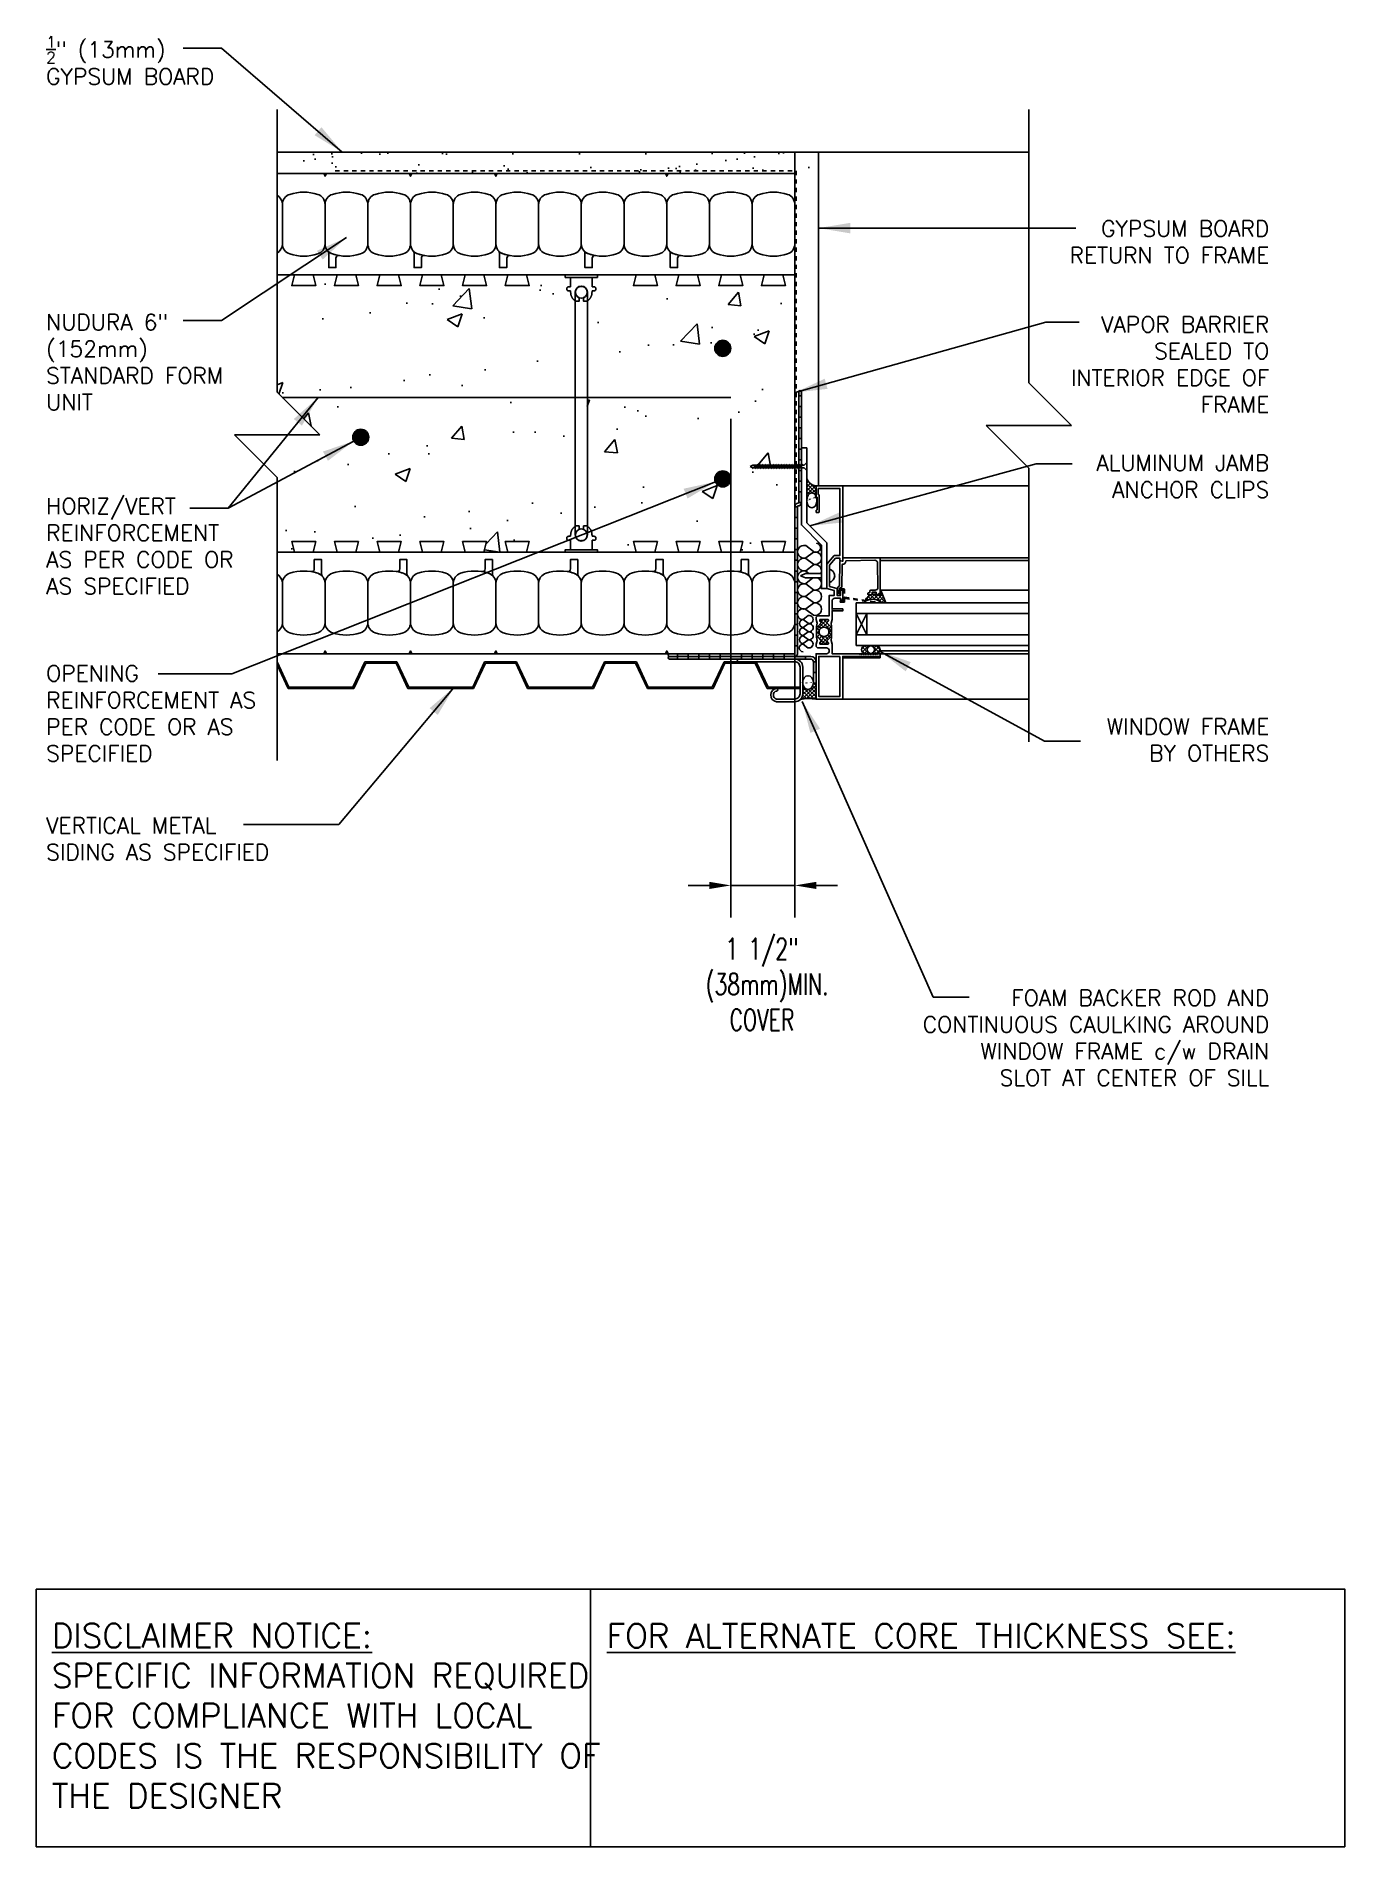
# Model space of a CAD drawing. Header units: inches. Extents: x 2883.8 to 2914.4, y 405.8 to 448.2.
import ezdxf

# ---------------------------------------------------------------- set-up
doc = ezdxf.new("R2010")
doc.units = ezdxf.units.IN
doc.header["$LTSCALE"] = 0.5
doc.header["$MEASUREMENT"] = 0
doc.linetypes.add('DASHED2', pattern=[0.375, 0.25, -0.125])
doc.linetypes.add('HIDDEN2', pattern=[0.1875, 0.125, -0.0625])
doc.layers.get('0').update_dxf_attribs({"linetype": 'CONTINUOUS'})
doc.layers.get('Defpoints').update_dxf_attribs({"linetype": 'CONTINUOUS'})
for name, color, linetype in [('HATCH', 12, 'CONTINUOUS'), ('LINE18', 9, 'CONTINUOUS'), ('line25', 2, 'CONTINUOUS'), ('LINE50', 5, 'CONTINUOUS'), ('LINE65', 3, 'CONTINUOUS'), ('LINE9', 9, 'CONTINUOUS'), ('TEXT', 4, 'CONTINUOUS')]:
    doc.layers.add(name, color=color, linetype=linetype)
doc.styles.add('DIM', font='romans.shx', dxfattribs={"width": 0.7})
doc.styles.get("Standard").update_dxf_attribs({"font": 'romans.shx'})
doc.dimstyles.new('ext_12', dxfattribs={"dimscale": 12, "dimtxt": 0.09375, "dimasz": 0.09375, "dimexe": 0.09375, "dimexo": 0.0625, "dimgap": 0.0625, "dimtad": 1, "dimdec": 1, "dimzin": 3, "dimdsep": 46, "dimlunit": 4, "dimtxsty": 'DIM', "dimcen": 0.09, "dimdle": 0.09375, "dimclrt": 4, "dimadec": 0, "dimazin": 0, "dimtfac": 1, "dimtdec": 1, "dimtmove": 2, "dimatfit": 3, "dimfxl": 0, "dimfrac": 2, "dimtolj": 1, "dimtzin": 0, "dimarcsym": 0})
doc.dimstyles.new('ext_8', dxfattribs={"dimscale": 8, "dimtxt": 0.09375, "dimasz": 0.09375, "dimexe": 0.09375, "dimexo": 0.0625, "dimgap": 0.0625, "dimtad": 1, "dimdec": 6, "dimzin": 3, "dimdsep": 46, "dimlunit": 4, "dimtxsty": 'DIM', "dimcen": 0.09, "dimdle": 0.09375, "dimclrt": 4, "dimadec": 0, "dimazin": 0, "dimtfac": 1, "dimtdec": 6, "dimtmove": 2, "dimatfit": 3, "dimfxl": 0, "dimfrac": 2, "dimtolj": 1, "dimtzin": 0, "dimarcsym": 0})

msp = doc.modelspace()

# ---------------------------------------------------------------- texts
at = {"layer": 'TEXT'}
for s, insert, char_height, width, attachment_point in [('\\A1;{\\H0.7x;\\S1/2;}" (13mm) GYPSUM BOARD', (2884.0310701, 447.6567203), 0.375, 4.766563968, 4), ('GYPSUM BOARD RETURN TO FRAME', (2912.6744766, 443.903424), 0.375, 5.518937218, 3), ('\\A1;NUDURA 6" (152mm) STANDARD FORM UNIT', (2884.0310701, 440.5844757), 0.375, 5.499418326, 4), ('VAPOR BARRIER SEALED TO INTERIOR EDGE OF FRAME', (2912.6744766, 441.6594615), 0.375, 5.381265663, 3), ('ALUMINUM JAMB ANCHOR CLIPS', (2912.6744766, 438.411983), 0.375, 4.597189195, 3), ('HORIZ/VERT REINFORCEMENT AS PER CODE OR AS SPECIFIED', (2884.0310701, 436.2763443), 0.375, 5.306727562, 4), ('\\A1;OPENING REINFORCEMENT AS PER CODE OR AS SPECIFIED', (2884.0310701, 432.3585782), 0.375, 5.40625, 4), (' {\\H0.52083x;WINDOW FRAME BY OTHERS}', (2912.6744766, 432.2378114), 0.72, 4.955387761, 3), ('\\A1;VERTICAL METAL SIDING AS SPECIFIED', (2884.0310701, 429.4213819), 0.375, 6.322094998, 4), ('{\\H0.52083x;FOAM BACKER ROD AND CONTINUOUS CAULKING AROUND WINDOW FRAME c/w DRAIN SLOT AT CENTER OF SILL} ', (2912.6744766, 425.8840962), 0.72, 8.856734553, 3), ('{\\LDISCLAIMER NOTICE:}\\PSPECIFIC INFORMATION REQUIRED FOR COMPLIANCE WITH LOCAL CODES IS THE RESPONSIBILITY OF THE DESIGNER', (2884.1639772, 408.8800155), 0.5625, 14.00235015, 4), ('{\\LFOR ALTERNATE CORE THICKNESS SEE:}', (2897.1559447, 410.7513856), 0.5625, 23.332952103, 4)]:
    msp.add_mtext(s, dxfattribs=dict(at, insert=insert, char_height=char_height, width=width, attachment_point=attachment_point))

# ---------------------------------------------------------------- blocks, each defined once
blk = doc.blocks.new('WEB_6_CENTRE_TOP')
for p, q in [((5.688, 0.141), (0, 0.141)), ((5.688, -0.141), (0, -0.141))]:
    blk.add_line(p, q)
for centre in [(0, 0), (5.688, 0)]:
    blk.add_circle(centre, 0.141)
blk = doc.blocks.new('Connector')
blk.add_point((0.271, 0))
at = {"layer": 'LINE9'}
for p, q in [((0, 0.375), (0, -0.375)), ((0.062, -0.375), (0.062, 0.375)), ((0.281, 0.25), (0.062, 0.25))]:
    blk.add_line(p, q, dxfattribs=at)
for points, weights in [([(0.007, 0.375), (0.004, 0.375), (0, 0.375)], [1, 0.972587069138, 0.950305488115]), ([(0.327, 0.343), (0.308, 0.343), (0.281, 0.317), (0.281, 0.297)], [1, 0.85355339, 0.85355339, 1]), ([(0.328, 0.343), (0.327, 0.343), (0.327, 0.343)], [1, 0.70710678, 1]), ([(0.375, 0.297), (0.375, 0.317), (0.348, 0.343), (0.329, 0.343)], [1, 0.85355339, 0.85355339, 1]), ([(0.406, 0.25), (0.546, 0.25), (0.619, 0.131)], [0.958404415409, 0.794674173519, 0.864651571113]), ([(0.619, 0.052), (0.612, 0.049), (0.604, 0.049)], [0.83615024178, 0.892081430621, 1]), ([(0, -0.375), (0.004, -0.375), (0.007, -0.375)], [0.950305488115, 0.972587069138, 1]), ([(0.281, -0.297), (0.281, -0.317), (0.308, -0.343), (0.327, -0.343)], [1, 0.85355339, 0.85355339, 1]), ([(0.327, -0.343), (0.281, -0.343), (0.281, -0.297)], [1, 0.70710678, 1]), ([(0.329, -0.343), (0.348, -0.343), (0.375, -0.317), (0.375, -0.297)], [1, 0.85355339, 0.85355339, 1]), ([(0.375, -0.297), (0.375, -0.343), (0.329, -0.343)], [1, 0.70710678, 1]), ([(0.619, -0.131), (0.546, -0.25), (0.406, -0.25)], [0.864651574428, 0.794674169686, 0.958404415195]), ([(0.604, -0.049), (0.612, -0.049), (0.619, -0.052)], [1, 0.89208144177, 0.836150253337])]:
    blk.add_rational_spline(points, weights, degree=2, dxfattribs=at)
for points, degree in [([(0, 0.375), (0.002, 0.375), (0.005, 0.375), (0.007, 0.375)], 3), ([(0.007, 0.375), (0.021, 0.375), (0.051, 0.375), (0.062, 0.375), (0.062, 0.375)], 3), ([(0.281, 0.25), (0.281, 0.297)], 1), ([(0.327, 0.343), (0.327, 0.343), (0.328, 0.343), (0.328, 0.343)], 3), ([(0.328, 0.343), (0.329, 0.343), (0.329, 0.343), (0.329, 0.343)], 3), ([(0.375, 0.25), (0.375, 0.297)], 1), ([(0.406, 0.25), (0.375, 0.25)], 1), ([(0.604, 0.049), (0.532, 0.049)], 1), ([(0.604, 0.049), (0.609, 0.049), (0.614, 0.05), (0.619, 0.052)], 3), ([(0.619, 0.131), (0.619, 0.052)], 1), ([(0.007, -0.375), (0.005, -0.375), (0.002, -0.375), (0, -0.375)], 3), ([(0.062, -0.375), (0.062, -0.375), (0.051, -0.375), (0.021, -0.375), (0.007, -0.375)], 3), ([(0.062, -0.25), (0.281, -0.25)], 1), ([(0.281, -0.297), (0.281, -0.25)], 1), ([(0.281, -0.25), (0.281, -0.297)], 1), ([(0.328, -0.343), (0.328, -0.343), (0.327, -0.343), (0.327, -0.343)], 3), ([(0.329, -0.343), (0.329, -0.343), (0.329, -0.343), (0.328, -0.343)], 3), ([(0.375, -0.25), (0.375, -0.297)], 1), ([(0.375, -0.297), (0.375, -0.25)], 1), ([(0.406, -0.25), (0.375, -0.25)], 1), ([(0.532, -0.049), (0.604, -0.049)], 1), ([(0.604, -0.049), (0.58, -0.049), (0.556, -0.049), (0.532, -0.049)], 3), ([(0.619, -0.052), (0.614, -0.05), (0.609, -0.049), (0.604, -0.049)], 3), ([(0.619, -0.052), (0.619, -0.131)], 1)]:
    blk.add_open_spline(points, degree=degree, dxfattribs=at)
for points, weights, knots in [([(0.062, 0.375), (0.062, 0.375), (0.046, 0.375), (0.03, 0.375), (0.007, 0.375)], [0.868718858569, 0.861102746415, 1, 0.861102734288, 0.868718859898], [0, 0, 0, 0.5, 0.5, 1, 1, 1]), ([(0.532, 0.049), (0.472, 0.203), (0.333, 0.113), (0.157, 0), (0.333, -0.113), (0.472, -0.203), (0.532, -0.049)], [0.899508922286, 0.599718215298, 1, 0.54226024, 1, 0.599718224335, 0.899508908749], [0, 0, 0, 0.318112, 0.318112, 0.681888, 0.681888, 1, 1, 1]), ([(0.007, -0.375), (0.03, -0.375), (0.046, -0.375), (0.062, -0.375), (0.062, -0.375)], [0.868718859319, 0.861102739573, 1, 0.861102742958, 0.868718858948], [0, 0, 0, 0.5, 0.5, 1, 1, 1])]:
    blk.add_rational_spline(points, weights, degree=2, knots=knots, dxfattribs=at)
for points in [[(0.406, 0.25), (0.406, 0.25), (0.406, 0.25), (0.406, 0.25), (0.406, 0.25), (0.406, 0.25), (0.406, 0.25)], [(0.406, 0.25), (0.406, 0.25), (0.406, 0.25), (0.406, 0.25), (0.406, 0.25), (0.406, 0.25), (0.406, 0.25)], [(0.406, 0.25), (0.406, 0.25), (0.406, 0.25), (0.406, 0.25), (0.406, 0.25), (0.406, 0.25), (0.406, 0.25)], [(0.406, 0.25), (0.406, 0.25), (0.406, 0.25), (0.406, 0.25), (0.406, 0.25), (0.406, 0.25), (0.406, 0.25)], [(0.406, 0.25), (0.406, 0.25), (0.406, 0.25), (0.406, 0.25), (0.406, 0.25), (0.406, 0.25), (0.406, 0.25)], [(0.406, 0.25), (0.406, 0.25), (0.406, 0.25), (0.406, 0.25), (0.406, 0.25), (0.406, 0.25), (0.406, 0.25)], [(0.406, 0.25), (0.406, 0.25), (0.406, 0.25), (0.406, 0.25), (0.406, 0.25), (0.406, 0.25), (0.406, 0.25)], [(0.406, 0.25), (0.406, 0.25), (0.406, 0.25), (0.406, 0.25), (0.406, 0.25), (0.406, 0.25), (0.406, 0.25)], [(0.406, 0.25), (0.406, 0.25), (0.406, 0.25), (0.406, 0.25), (0.406, 0.25), (0.406, 0.25), (0.406, 0.25)], [(0.406, 0.25), (0.406, 0.25), (0.406, 0.25), (0.406, 0.25), (0.406, 0.25), (0.406, 0.25), (0.406, 0.25)], [(0.406, 0.25), (0.406, 0.25), (0.406, 0.25), (0.406, 0.25), (0.406, 0.25), (0.406, 0.25), (0.406, 0.25)], [(0.406, 0.25), (0.406, 0.25), (0.406, 0.25), (0.406, 0.25), (0.406, 0.25), (0.406, 0.25), (0.406, 0.25)], [(0.406, 0.25), (0.406, 0.25), (0.406, 0.25), (0.406, 0.25), (0.406, 0.25), (0.406, 0.25), (0.406, 0.25)], [(0.406, 0.25), (0.406, 0.25), (0.406, 0.25), (0.406, 0.25), (0.406, 0.25), (0.406, 0.25), (0.406, 0.25)], [(0.406, 0.25), (0.406, 0.25), (0.406, 0.25), (0.406, 0.25), (0.406, 0.25), (0.406, 0.25), (0.406, 0.25)], [(0.406, 0.25), (0.406, 0.25), (0.406, 0.25), (0.406, 0.25), (0.406, 0.25), (0.406, 0.25), (0.406, 0.25)], [(0.406, 0.25), (0.406, 0.25), (0.406, 0.25), (0.406, 0.25), (0.406, 0.25), (0.406, 0.25), (0.406, 0.25)], [(0.406, 0.25), (0.406, 0.25), (0.406, 0.25), (0.406, 0.25), (0.406, 0.25), (0.406, 0.25), (0.406, 0.25)], [(0.406, 0.25), (0.406, 0.25), (0.406, 0.25), (0.406, 0.25), (0.406, 0.25), (0.406, 0.25), (0.406, 0.25)], [(0.406, 0.25), (0.406, 0.25), (0.406, 0.25), (0.406, 0.25), (0.406, 0.25), (0.406, 0.25), (0.406, 0.25)], [(0.406, 0.25), (0.406, 0.25), (0.406, 0.25), (0.406, 0.25), (0.406, 0.25), (0.406, 0.25), (0.406, 0.25)], [(0.406, 0.25), (0.406, 0.25), (0.406, 0.25), (0.406, 0.25), (0.406, 0.25), (0.406, 0.25), (0.406, 0.25)], [(0.406, 0.25), (0.406, 0.25), (0.406, 0.25), (0.406, 0.25), (0.406, 0.25), (0.406, 0.25), (0.406, 0.25)], [(0.406, 0.25), (0.406, 0.25), (0.406, 0.25), (0.406, 0.25), (0.406, 0.25), (0.406, 0.25), (0.406, 0.25)], [(0.532, 0.049), (0.532, 0.049), (0.532, 0.049), (0.532, 0.049), (0.532, 0.049), (0.532, 0.049), (0.532, 0.049)], [(0.532, 0.049), (0.532, 0.049), (0.532, 0.049), (0.532, 0.049), (0.532, 0.049), (0.532, 0.049), (0.532, 0.049)], [(0.532, 0.049), (0.532, 0.049), (0.532, 0.049), (0.532, 0.049), (0.532, 0.049), (0.532, 0.049), (0.532, 0.049)], [(0.532, 0.049), (0.532, 0.049), (0.532, 0.049), (0.532, 0.049), (0.532, 0.049), (0.532, 0.049), (0.532, 0.049)], [(0.532, 0.049), (0.532, 0.049), (0.532, 0.049), (0.532, 0.049), (0.532, 0.049), (0.532, 0.049), (0.532, 0.049)], [(0.532, 0.049), (0.532, 0.049), (0.532, 0.049), (0.532, 0.049), (0.532, 0.049), (0.532, 0.049), (0.532, 0.049)], [(0.532, 0.049), (0.532, 0.049), (0.532, 0.049), (0.532, 0.049), (0.532, 0.049), (0.532, 0.049), (0.532, 0.049)], [(0.532, 0.049), (0.532, 0.049), (0.532, 0.049), (0.532, 0.049), (0.532, 0.049), (0.532, 0.049), (0.532, 0.049)], [(0.532, 0.049), (0.532, 0.049), (0.532, 0.049), (0.532, 0.049), (0.532, 0.049), (0.532, 0.049), (0.532, 0.049)], [(0.532, 0.049), (0.532, 0.049), (0.532, 0.049), (0.532, 0.049), (0.532, 0.049), (0.532, 0.049), (0.532, 0.049)], [(0.604, 0.049), (0.604, 0.049), (0.604, 0.049), (0.604, 0.049), (0.604, 0.049), (0.604, 0.049), (0.604, 0.049)], [(0.604, 0.049), (0.604, 0.049), (0.604, 0.049), (0.604, 0.049), (0.604, 0.049), (0.604, 0.049), (0.604, 0.049)], [(0.604, 0.049), (0.604, 0.049), (0.604, 0.049), (0.604, 0.049), (0.604, 0.049), (0.604, 0.049), (0.604, 0.049)], [(0.604, 0.049), (0.604, 0.049), (0.604, 0.049), (0.604, 0.049), (0.604, 0.049), (0.604, 0.049), (0.604, 0.049)], [(0.619, 0.131), (0.619, 0.131), (0.619, 0.131), (0.619, 0.131), (0.619, 0.131), (0.619, 0.131), (0.619, 0.131)], [(0.619, 0.131), (0.619, 0.131), (0.619, 0.131), (0.619, 0.131), (0.619, 0.131), (0.619, 0.131), (0.619, 0.131)], [(0.619, 0.131), (0.619, 0.131), (0.619, 0.131), (0.619, 0.131), (0.619, 0.131), (0.619, 0.131), (0.619, 0.131)], [(0.619, 0.131), (0.619, 0.131), (0.619, 0.131), (0.619, 0.131), (0.619, 0.131), (0.619, 0.131), (0.619, 0.131)], [(0.406, -0.25), (0.406, -0.25), (0.406, -0.25), (0.406, -0.25), (0.406, -0.25), (0.406, -0.25), (0.406, -0.25)], [(0.406, -0.25), (0.406, -0.25), (0.406, -0.25), (0.406, -0.25), (0.406, -0.25), (0.406, -0.25), (0.406, -0.25)], [(0.406, -0.25), (0.406, -0.25), (0.406, -0.25), (0.406, -0.25), (0.406, -0.25), (0.406, -0.25), (0.406, -0.25)], [(0.406, -0.25), (0.406, -0.25), (0.406, -0.25), (0.406, -0.25), (0.406, -0.25), (0.406, -0.25), (0.406, -0.25)], [(0.406, -0.25), (0.406, -0.25), (0.406, -0.25), (0.406, -0.25), (0.406, -0.25), (0.406, -0.25), (0.406, -0.25)], [(0.406, -0.25), (0.406, -0.25), (0.406, -0.25), (0.406, -0.25), (0.406, -0.25), (0.406, -0.25), (0.406, -0.25)], [(0.406, -0.25), (0.406, -0.25), (0.406, -0.25), (0.406, -0.25), (0.406, -0.25), (0.406, -0.25), (0.406, -0.25)], [(0.406, -0.25), (0.406, -0.25), (0.406, -0.25), (0.406, -0.25), (0.406, -0.25), (0.406, -0.25), (0.406, -0.25)], [(0.406, -0.25), (0.406, -0.25), (0.406, -0.25), (0.406, -0.25), (0.406, -0.25), (0.406, -0.25), (0.406, -0.25)], [(0.406, -0.25), (0.406, -0.25), (0.406, -0.25), (0.406, -0.25), (0.406, -0.25), (0.406, -0.25), (0.406, -0.25)], [(0.406, -0.25), (0.406, -0.25), (0.406, -0.25), (0.406, -0.25), (0.406, -0.25), (0.406, -0.25), (0.406, -0.25)], [(0.532, -0.049), (0.532, -0.049), (0.532, -0.049), (0.532, -0.049), (0.532, -0.049), (0.532, -0.049), (0.532, -0.049)], [(0.532, -0.049), (0.532, -0.049), (0.532, -0.049), (0.532, -0.049), (0.532, -0.049), (0.532, -0.049), (0.532, -0.049)], [(0.532, -0.049), (0.532, -0.049), (0.532, -0.049), (0.532, -0.049), (0.532, -0.049), (0.532, -0.049), (0.532, -0.049)], [(0.532, -0.049), (0.532, -0.049), (0.532, -0.049), (0.532, -0.049), (0.532, -0.049), (0.532, -0.049), (0.532, -0.049)], [(0.604, -0.049), (0.604, -0.049), (0.604, -0.049), (0.604, -0.049), (0.604, -0.049), (0.604, -0.049), (0.604, -0.049)], [(0.604, -0.049), (0.604, -0.049), (0.604, -0.049), (0.604, -0.049), (0.604, -0.049), (0.604, -0.049), (0.604, -0.049)], [(0.604, -0.049), (0.604, -0.049), (0.604, -0.049), (0.604, -0.049), (0.604, -0.049), (0.604, -0.049), (0.604, -0.049)], [(0.604, -0.049), (0.604, -0.049), (0.604, -0.049), (0.604, -0.049), (0.604, -0.049), (0.604, -0.049), (0.604, -0.049)], [(0.604, -0.049), (0.604, -0.049), (0.604, -0.049), (0.604, -0.049), (0.604, -0.049), (0.604, -0.049), (0.604, -0.049)], [(0.604, -0.049), (0.604, -0.049), (0.604, -0.049), (0.604, -0.049), (0.604, -0.049), (0.604, -0.049), (0.604, -0.049)], [(0.604, -0.049), (0.604, -0.049), (0.604, -0.049), (0.604, -0.049), (0.604, -0.049), (0.604, -0.049), (0.604, -0.049)], [(0.604, -0.049), (0.604, -0.049), (0.604, -0.049), (0.604, -0.049), (0.604, -0.049), (0.604, -0.049), (0.604, -0.049)], [(0.619, -0.131), (0.619, -0.131), (0.619, -0.131), (0.619, -0.131), (0.619, -0.131), (0.619, -0.131), (0.619, -0.131)], [(0.619, -0.131), (0.619, -0.131), (0.619, -0.131), (0.619, -0.131), (0.619, -0.131), (0.619, -0.131), (0.619, -0.131)], [(0.619, -0.131), (0.619, -0.131), (0.619, -0.131), (0.619, -0.131), (0.619, -0.131), (0.619, -0.131), (0.619, -0.131)], [(0.619, -0.131), (0.619, -0.131), (0.619, -0.131), (0.619, -0.131), (0.619, -0.131), (0.619, -0.131), (0.619, -0.131)]]:
    blk.add_open_spline(points, degree=3, knots=[0, 0, 0, 0, 1, 1, 1, 1, 1, 1, 1], dxfattribs=at)
blk = doc.blocks.new('*D9')
at = {"layer": 'Defpoints', "color": 0}
for p in [(2900.062, 439.759), (2901.562, 436.132), (2901.562, 428.329)]:
    blk.add_point(p, dxfattribs=at)
at = {"layer": 'TEXT', "color": 0, "lineweight": -2}
for p, q in [((2900.062, 439.259), (2900.062, 427.579)), ((2901.562, 435.632), (2901.562, 427.579)), ((2899.562, 428.329), (2899.062, 428.329)), ((2900.062, 428.329), (2901.562, 428.329)), ((2902.062, 428.329), (2902.562, 428.329))]:
    blk.add_line(p, q, dxfattribs=at)
at = {"layer": 'TEXT', "color": 0}
for points in [[(2899.562, 428.412), (2899.562, 428.245), (2900.062, 428.329)], [(2902.062, 428.412), (2902.062, 428.245), (2901.562, 428.329)]]:
    blk.add_solid(points, dxfattribs=at)
at = {"layer": 'TEXT', "color": 4, "insert": (2900.791, 426.012), "char_height": 0.5, "attachment_point": 5, "style": 'DIM'}
blk.add_mtext('\\A1;1 1/2" \\P (38mm)MIN. \\PCOVER', dxfattribs=at)

# ---------------------------------------------------------------- dimensions: what is measured, and where the dimension line sits
at = {"layer": 'TEXT'}
dim = msp.add_linear_dim(base=(2901.562364, 428.3286745), p1=(2900.062364, 439.7588442), p2=(2901.562364, 436.1315058), text='<> \\P (38mm)MIN. \\PCOVER', dimstyle='ext_8', override={"dimtxt": 0.0625, "dimasz": 0.0625}, dxfattribs=at)
dim.commit()
dim.dimension.update_dxf_attribs({"geometry": '*D9', "text_midpoint": (2900.7908107, 426.0117751), "dimtype": 160})

# ---------------------------------------------------------------- hatches: boundary and pattern name
at = {"layer": 'HATCH'}
h = msp.add_hatch(dxfattribs=at)
h.set_pattern_fill('AR-SAND', color=256, scale=0.5, style=0)
h.set_pattern_definition([(37.5, (-2.1272, -14.42985), (-0.03149668, 0.96341188), [0, -0.76, 0, -0.85, 0, -0.8125]), (7.5, (-2.1272, -14.4298), (0.88488835, 1.41107303), [0, -0.41, 0, -0.685, 0, -0.2625]), (327.5, (-2.7422, -14.42985), (1.55707093, 0.00282953), [0, -0.25, 0, -0.9, 0, -1.175]), (317.5, (-2.7422, -14.4298), (1.5030633, 0.4388378), [0, -0.125, 0, -0.59, 0, -0.675])])
h.paths.add_polyline_path([(2891.3512501, 445.5065058), (2891.3512501, 445.0065058), (2900.562364, 445.0065058), (2902.0673073, 445.0065058), (2902.0673073, 445.5065058)])
h.paths.add_polyline_path([(2889.4373201, 445.5065058), (2889.4373201, 445.0065058), (2891.3512501, 445.0065058), (2891.3512501, 445.5065058)])
h = msp.add_hatch(dxfattribs=at)
h.set_pattern_fill('AR-CONC', color=256, scale=0.5)
h.set_pattern_definition([(50, (0, 0), (3.586301, -0.3137607), [0.375, -4.125]), (355, (0, 0), (-0.6937567, 3.7609607), [0.3, -3.3]), (100.45144, (0.299, -0.026), (2.8925442, 3.4472), [0.318701, -3.5057106]), (46.1842, (0, 1), (5.3362067, -0.8275964), [0.5625, -6.1875]), (96.63564, (0.4447, 0.931), (4.67331, 4.870593), [0.478052, -5.258569]), (351.18416, (0, 1), (4.67331, 4.870593), [0.45, -4.95]), (21, (0.5, 0.75), (2.9845353, -2.0130945), [0.375, -4.125]), (326, (0.5, 0.75), (1.2165767, 3.62575), [0.3, -3.3]), (71.45144, (0.7487, 0.5822), (4.201112, 1.6126558), [0.318701, -3.5057106]), (37.5, (0, 0), (0.0607993, 1.66446927), [0, -3.26, 0, -3.35, 0, -3.3125]), (7.5, (0, 0), (1.3153477, 1.9720586), [0, -1.91, 0, -3.185, 0, -1.2625]), (327.5, (-1.115, 0), (2.6691122, -0.11277436), [0, -1.25, 0, -3.9, 0, -5.175]), (317.5, (-1.615, 0), (2.9159308, 0.500525), [0, -1.625, 0, -2.59, 0, -3.675])])
h.paths.add_polyline_path([(2889.4373201, 442.6315058), (2889.84353, 442.6315058), (2889.781198, 442.3815058), (2890.34353, 442.3815058), (2890.281198, 442.6315058), (2890.84353, 442.6315058), (2890.781198, 442.3815058), (2891.34353, 442.3815058), (2891.281198, 442.6315058), (2891.84353, 442.6315058), (2891.781198, 442.3815058), (2892.34353, 442.3815058), (2892.281198, 442.6315058), (2892.84353, 442.6315058), (2892.781198, 442.3815058), (2893.34353, 442.3815058), (2893.281198, 442.6315058), (2893.84353, 442.6315058), (2893.781198, 442.3815058), (2894.34353, 442.3815058), (2894.281198, 442.6315058), (2894.84353, 442.6315058), (2894.781198, 442.3815058), (2895.34353, 442.3815058), (2895.281198, 442.6315058), (2896.1873648, 442.6315058), (2896.1873648, 442.569088), (2896.3123645, 442.569088), (2896.3123645, 442.3502884), (2896.2648646, 442.3502884), (2896.2314097, 442.3358599), (2896.2188725, 442.3016913), (2896.2326387, 442.2697135), (2896.2648646, 442.2565386), (2896.3123645, 442.2565386), (2896.3169559, 442.1778962), (2896.3441243, 442.1036413), (2896.3779774, 442.0567653), (2896.4216943, 442.0189204), (2896.4216943, 436.7441616), (2896.3708201, 436.6981502), (2896.334366, 436.640044), (2896.315123, 436.5745283), (2896.3123645, 436.5065433), (2896.2648646, 436.5065433), (2896.2326387, 436.4933684), (2896.2188725, 436.4613906), (2896.2314097, 436.427222), (2896.2648646, 436.4127935), (2896.3123645, 436.4127935), (2896.3123645, 436.193994), (2896.1873648, 436.193994), (2896.1873648, 436.1315058), (2895.281198, 436.1315058), (2895.34353, 436.3815058), (2894.781198, 436.3815058), (2894.84353, 436.1315058), (2894.281198, 436.1315058), (2894.34353, 436.3815058), (2893.781198, 436.3815058), (2893.84353, 436.1315058), (2893.281198, 436.1315058), (2893.34353, 436.3815058), (2892.781198, 436.3815058), (2892.84353, 436.1315058), (2892.281198, 436.1315058), (2892.34353, 436.3815058), (2891.781198, 436.3815058), (2891.84353, 436.1315058), (2891.281198, 436.1315058), (2891.34353, 436.3815058), (2890.781198, 436.3815058), (2890.84353, 436.1315058), (2890.281198, 436.1315058), (2890.34353, 436.3815058), (2889.781198, 436.3815058), (2889.84353, 436.1315058), (2889.4373201, 436.1315058), (2889.4373201, 437.8817097), (2888.4373201, 438.8817097), (2890.4373201, 438.8817097), (2889.4373201, 439.8817097)])
h.paths.add_polyline_path([(2896.9373633, 442.6315384), (2897.84353, 442.6315058), (2897.781198, 442.3815058), (2898.34353, 442.3815058), (2898.281198, 442.6315058), (2898.84353, 442.6315058), (2898.781198, 442.3815058), (2899.34353, 442.3815058), (2899.281198, 442.6315058), (2899.84353, 442.6315058), (2899.781198, 442.3815058), (2900.34353, 442.3815058), (2900.281198, 442.6315058), (2900.84353, 442.6315058), (2900.781198, 442.3815058), (2901.34353, 442.3815058), (2901.2811917, 442.6315313), (2901.562364, 442.6315384), (2901.562364, 436.1315058), (2901.281198, 436.1315058), (2901.34353, 436.3815058), (2900.781198, 436.3815058), (2900.84353, 436.1315058), (2900.281198, 436.1315058), (2900.34353, 436.3815058), (2899.781198, 436.3815058), (2899.84353, 436.1315058), (2899.281198, 436.1315058), (2899.34353, 436.3815058), (2898.781198, 436.3815058), (2898.84353, 436.1315058), (2898.281198, 436.1315058), (2898.34353, 436.3815058), (2897.781198, 436.3815058), (2897.84353, 436.1315058), (2896.9373633, 436.1315058), (2896.9373632, 436.193994), (2896.8123635, 436.193994), (2896.8123635, 436.4127935), (2896.8606354, 436.4128), (2896.893281, 436.4271824), (2896.9058633, 436.4605434), (2896.8926622, 436.4927961), (2896.8606357, 436.5065368), (2896.8123635, 436.5065433), (2896.8096011, 436.5745548), (2896.7903399, 436.6400931), (2896.7538559, 436.6982123), (2896.7029443, 436.7442224), (2896.7029443, 442.0188595), (2896.7467136, 442.0567249), (2896.7806031, 442.1036402), (2896.8077721, 442.1778955), (2896.8123635, 442.2565386), (2896.8598634, 442.2565386), (2896.89239, 442.2700114), (2896.9058633, 442.303851), (2896.8925453, 442.3366596), (2896.8598634, 442.3502884), (2896.8123635, 442.3502884), (2896.8123635, 442.569088), (2896.9373632, 442.569088)])
h = msp.add_hatch(color=7, dxfattribs=at)
h.dxf.hatch_style = 1
h.paths.add_polyline_path([(2898.812364, 433.6940058), (2898.624864, 433.6940058, 0.8607801815), (2898.624864, 433.6315058), (2898.812364, 433.6315058)])
h.paths.add_polyline_path([(2899.062364, 433.7565058), (2898.812364, 433.7565058), (2898.812364, 433.6940058), (2899.062364, 433.6940058)])
h.paths.add_polyline_path([(2899.312364, 433.6940058), (2899.062364, 433.6940058), (2899.062364, 433.6315058), (2899.312364, 433.6315058)])
h.paths.add_polyline_path([(2899.562364, 433.7565058), (2899.312364, 433.7565058), (2899.312364, 433.6940058), (2899.562364, 433.6940058)])
h.paths.add_polyline_path([(2899.812364, 433.6940058), (2899.562364, 433.6940058), (2899.562364, 433.6315058), (2899.812364, 433.6315058)])
h.paths.add_polyline_path([(2900.062364, 433.7565058), (2899.812364, 433.7565058), (2899.812364, 433.6940058), (2900.062364, 433.6940058)])
h.paths.add_polyline_path([(2900.312364, 433.6940058), (2900.062364, 433.6940058), (2900.062364, 433.6315058), (2900.312364, 433.6315058)])
h.paths.add_polyline_path([(2900.562364, 433.7565058), (2900.312364, 433.7565058), (2900.312364, 433.6940058), (2900.562364, 433.6940058)])
h.paths.add_polyline_path([(2900.812364, 433.6940058), (2900.562364, 433.6940058), (2900.562364, 433.6315062), (2900.812364, 433.6315061)])
h.paths.add_polyline_path([(2901.062364, 433.7565058), (2900.812364, 433.7565058), (2900.812364, 433.6940058), (2901.062364, 433.6940058)])
h.paths.add_polyline_path([(2901.312364, 433.6940058), (2901.062364, 433.6940058), (2901.062364, 433.631506), (2901.312364, 433.6315059)])
h.paths.add_polyline_path([(2901.562364, 433.7565058), (2901.312364, 433.7565058), (2901.312364, 433.6940058), (2901.562364, 433.6940058)])
h.paths.add_polyline_path([(2901.812364, 433.6940058), (2901.562364, 433.6940058), (2901.562364, 433.6315058), (2901.812364, 433.6315058)])
h.paths.add_polyline_path([(2902.0589648, 433.5690058), (2901.9964648, 433.5690058), (2901.9964648, 433.3190058), (2902.0589648, 433.3190058)])
h.paths.add_polyline_path([(2902.0588326, 433.0690058), (2901.9965971, 433.0690058, 0.8707285458)])
h.paths.add_polyline_path([(2901.624864, 434.1940058), (2901.562364, 434.1940058), (2901.562364, 433.9440058), (2901.624864, 433.9440058)])
h.paths.add_polyline_path([(2901.624864, 434.665065, -0.0566000389), (2901.6242064, 434.6940058), (2901.562364, 434.6940058), (2901.562364, 434.4440058), (2901.624864, 434.4440058)])
h.paths.add_polyline_path([(2901.624864, 435.1940058), (2901.562364, 435.1940058), (2901.562364, 434.9440058), (2901.624864, 434.9440058)])
h.paths.add_polyline_path([(2901.624864, 435.6940058), (2901.562364, 435.6940058), (2901.562364, 435.4440058), (2901.624864, 435.4440058)])
h.paths.add_polyline_path([(2901.624864, 436.1940058), (2901.562364, 436.1940058), (2901.562364, 435.9440058), (2901.624864, 435.9440058)])
h.paths.add_polyline_path([(2901.624864, 436.6940058), (2901.562364, 436.6940058), (2901.562364, 436.4440058), (2901.624864, 436.4440058)])
h.paths.add_polyline_path([(2901.624864, 437.1940058), (2901.562364, 437.1940058), (2901.562364, 436.9440058), (2901.624864, 436.9440058)])
h.paths.add_polyline_path([(2901.7152148, 437.5458348), (2901.6527148, 437.5458348), (2901.6527148, 437.2958348), (2901.7152148, 437.2958348)])
h.paths.add_polyline_path([(2901.7152148, 438.0458348), (2901.6527148, 438.0458348), (2901.6527148, 437.7958348), (2901.7152148, 437.7958348)])
h.paths.add_polyline_path([(2901.7152148, 438.5458348), (2901.6527148, 438.5458348), (2901.6527148, 438.2958348), (2901.7152148, 438.2958348)])
h.paths.add_polyline_path([(2901.7152148, 439.0458348), (2901.6527148, 439.0458348), (2901.6527148, 438.7958348), (2901.7152148, 438.7958348)])
h.paths.add_polyline_path([(2901.7152148, 439.5458348), (2901.6527148, 439.5458348), (2901.6527148, 439.2958348), (2901.7152148, 439.2958348)])
h.paths.add_polyline_path([(2901.7152148, 439.8923034, 0.8852378884), (2901.6527148, 439.8923034), (2901.6527148, 439.7958348), (2901.7152148, 439.7958348)])
h = msp.add_hatch(dxfattribs=at)
h.set_pattern_fill('ANSI37', color=256, scale=0.5, angle=90, style=0)
edge = h.paths.add_edge_path()
edge.add_ellipse((2901.8710643, 433.0816917), major_axis=(0, -0.1604674), ratio=0.7814710387, start_angle=-83.51982974, end_angle=90, ccw=False)
edge.add_line((2901.7464648, 433.0635815), (2901.7464648, 432.8190058))
edge.add_arc((2901.5589648, 432.8190058), 0.1875, -45, 0, ccw=False)
edge.add_arc((2901.8894306, 431.6642857), 1.0411163, 80.62828382, 100.95677121, ccw=False)
edge.add_line((2902.0589648, 432.6915058), (2902.0589648, 433.0690058))
edge.add_arc((2902.0277821, 433.0734017), 0.031491, 186.02171291, 351.97587631, ccw=False)
edge.add_line((2901.9964648, 433.0700981), (2901.9964648, 433.0816917))
edge = h.paths.add_edge_path()
edge.add_ellipse((2901.958911, 437.3477444), major_axis=(0, 0.1754127), ratio=0.6766675297, start_angle=-57.31939609, end_angle=90, ccw=False)
edge.add_line((2902.0588167, 437.4424595), (2902.0588167, 437.6915058))
edge.add_arc((2902.0640565, 437.9156189), 0.2241743, 183.12184608, 268.66066598, ccw=False)
edge.add_line((2901.8402148, 437.9034105), (2901.8402148, 437.3477444))
h = msp.add_hatch(dxfattribs=at)
h.set_pattern_fill('ANSI37', color=256, scale=0.5, angle=90, style=0)
h.set_pattern_definition([(135, (3423.67642, -2286.6965), (-0.0441941738, -0.0441941738), []), (225, (3423.67642, -2286.6965), (0.0441941738, -0.0441941738), [])])
h.paths.add_polyline_path([(2903.2178516, 433.9465756), (2903.4647818, 433.9465756, -0.9731191936), (2903.4699578, 433.7566469), (2903.2179048, 433.7565059, -1.0002797932)])
h.paths.add_polyline_path([(2903.3413167, 433.7640058, 1), (2903.3413167, 433.9390756, 1)], flags=16)
h.paths.add_polyline_path([(2903.5592841, 435.1174053), (2903.5592841, 435.2422992, -0.3927408575), (2903.5850059, 435.2228346), (2903.6959836, 434.9465756), (2903.5914137, 434.9465756, 0.3145636001), (2903.2481354, 435.0004484), (2903.2216232, 435.0044839), (2903.2216232, 435.0309531, -0.1494430698), (2903.340687, 435.1334384), (2903.3412841, 435.1334384, 0.1929134894), (2903.3620015, 435.1417407, -0.0892264714), (2903.4560545, 435.1560392), (2903.4593837, 435.1371585, 0.3152987889), (2903.4619794, 435.1345627)])
h.paths.add_polyline_path([(2902.180428, 434.4796634, 0.7725978076), (2902.1657476, 434.5047062, -0.343148792), (2902.1543716, 434.5093304), (2902.1450366, 434.525499, -0.1316524976), (2902.1439648, 434.529499), (2902.1439648, 434.5483554, -0.4142135624), (2902.1519648, 434.5563554), (2902.3409648, 434.5563554, -0.4142135624), (2902.3489648, 434.5483554), (2902.3489648, 434.529499, -0.1316524976), (2902.3478931, 434.525499), (2902.3385581, 434.5093304, -0.343148792), (2902.3271821, 434.5047062, 0.7725978076), (2902.3125017, 434.4796634), (2902.4199045, 434.3722607), (2902.4199045, 434.165751), (2902.3125017, 434.0583483, 0.7725978076), (2902.3271821, 434.0333054, -0.343148792), (2902.3385581, 434.0286813), (2902.3478931, 434.0125127, -0.1316524976), (2902.3489648, 434.0085127), (2902.3489648, 433.9896563, -0.4142135624), (2902.3409648, 433.9816563), (2902.1519648, 433.9816563, -0.4142135624), (2902.1439648, 433.9896563), (2902.1439648, 434.0085127, -0.1316524976), (2902.1450366, 434.0125127), (2902.1543716, 434.0286813, -0.343148792), (2902.1657476, 434.0333054, 0.7725978076), (2902.180428, 434.0583483), (2902.0730252, 434.165751), (2902.0730252, 434.3722607)])
h.paths.add_polyline_path([(2902.3614648, 434.2966671), (2902.3614648, 434.241495, -0.3238484293), (2902.320227, 434.1845039, -0.3265016201), (2902.1727027, 434.1845039, -0.3238484398), (2902.1314648, 434.241495), (2902.1314648, 434.2966671, -0.3238484345), (2902.1727027, 434.3536582, -0.3265016201), (2902.320227, 434.3536582, -0.3238484345)], flags=16)
h = msp.add_hatch(dxfattribs=at)
h.set_pattern_fill('ANSI32', color=256)
h.paths.add_polyline_path([(2889.4373201, 433.495672), (2889.6950694, 432.9429267), (2891.2348863, 432.9429267), (2891.5122597, 433.5377558), (2892.2224428, 433.5377558), (2892.4998162, 432.9429267), (2894.0396331, 432.9429267), (2894.3170064, 433.5377558), (2895.0271895, 433.5377558), (2895.3045629, 432.9429267), (2896.8443798, 432.9429267), (2897.1217532, 433.5377558), (2897.8319363, 433.5377558), (2898.1093097, 432.9429267), (2899.6491266, 432.9429267), (2899.9264999, 433.5377558), (2900.636683, 433.5377558), (2900.9140564, 432.9429267), (2901.6839648, 432.9429267), (2901.6839648, 432.9741767), (2900.9339648, 432.9741767), (2900.6565915, 433.5690058), (2899.9065915, 433.5690058), (2899.6292181, 432.9741767), (2898.1292181, 432.9741767), (2897.8518447, 433.5690058), (2897.1018447, 433.5690058), (2896.8244714, 432.9741767), (2895.3244714, 432.9741767), (2895.047098, 433.5690058), (2894.297098, 433.5690058), (2894.0197246, 432.9741767), (2892.5197246, 432.9741767), (2892.2423512, 433.5690058), (2891.4923512, 433.5690058), (2891.2149779, 432.9741767), (2889.7149779, 432.9741767), (2889.4376045, 433.5690058), (2889.4373201, 433.5690058)])
at = {"layer": 'LINE65'}
for points in [[(2900.0626078, 440.9102421, 1), (2899.6876078, 440.9102421, 1)], [(2891.5842953, 438.8267093, 1), (2891.2092953, 438.8267093, 1)], [(2899.6876078, 437.8528398, 1), (2900.0626078, 437.8528398, 1)]]:
    msp.add_hatch(color=256, dxfattribs=at).paths.add_polyline_path(points)

# ---------------------------------------------------------------- linework, layer by layer
at = {"layer": 'HATCH', "color": 4, "linetype": 'DASHED2', "ltscale": 0.5}
for p, q in [((2890.7990791, 445.0690058), (2901.593614, 445.0690058)), ((2901.593614, 445.0690058), (2901.593614, 437.3659506))]:
    msp.add_line(p, q, dxfattribs=at)
at = {"layer": 'HATCH'}
for p, q in [((2894.9193642, 442.38271), (2894.9193642, 442.38271)), ((2894.9219023, 442.3800345), (2894.9219023, 442.3800345)), ((2907.0369751, 437.6915058), (2902.6838167, 437.6915058)), ((2903.5592841, 436.0055015), (2907.0403743, 436.0055015)), ((2903.5592841, 435.2424192), (2907.0403743, 435.2424192)), ((2901.7585648, 434.5543282), (2901.8712444, 434.4681922)), ((2901.7585648, 434.3743122), (2901.8734888, 434.4565817)), ((2901.7608092, 434.3627018), (2901.8734888, 434.2765657)), ((2902.0730252, 434.3964028), (2902.0730252, 434.1416089)), ((2902.4199045, 434.3964028), (2902.4199045, 434.1416089)), ((2901.7555439, 433.9819504), (2901.8682235, 433.8958144)), ((2901.7608092, 434.1826858), (2901.8736678, 434.2663059)), ((2901.7609881, 434.1724259), (2901.8736678, 434.0862899)), ((2901.7609881, 433.9924099), (2901.8682235, 434.0758304)), ((2907.0369751, 433.7565058), (2902.6838167, 433.7565058)), ((2907.0369751, 433.8215058), (2903.5549457, 433.8215058))]:
    msp.add_line(p, q, dxfattribs=at)
for points in [[(2901.8171878, 436.0007774, -1.3315098387), (2901.8171878, 436.2879114), (2901.9969172, 436.1505204, 1.2538688422), (2902.0739616, 436.3446658, -1.2538688422), (2901.9969172, 436.1505204), (2901.8171878, 436.2879114, 1.3315098387), (2901.8171878, 436.0007774), (2901.996832, 436.1386981, -1.3315098387), (2901.996832, 435.851564), (2901.8171026, 435.9889551, 1.3315098387), (2901.8171026, 435.701821), (2901.9967468, 435.8397417, -0.6445735733), (2902.1738639, 435.632916, -0.6445735733)], [(2901.8916906, 435.632916), (2901.8170174, 435.6899987, 1.3315098387), (2901.8170174, 435.4028646), (2901.984458, 435.531416)], [(2901.9965765, 435.2418289, -1.3315098387), (2901.9965765, 434.9546948), (2901.8168471, 435.0920859, 1.3315098387), (2901.8168471, 434.8049518), (2901.9964913, 434.9428725, -1.3315098387), (2901.9964913, 434.6557385), (2901.8167619, 434.7931295, 1.3428129212), (2901.7585648, 434.5543282), (2901.8712444, 434.6482082, 0)], [(2902.1042001, 435.531416, -0.9166631054), (2901.9966616, 435.2536512), (2901.8169322, 435.3910423, 1.3315098387), (2901.8169322, 435.1039082), (2901.9965765, 435.2418289)]]:
    msp.add_lwpolyline(points, format="xyb", dxfattribs=at)
at = {"layer": 'HATCH', "flags": 128}
for points in [[(2903.558955, 435.9414845), (2907.0403743, 435.9414845)], [(2902.6839648, 432.6915058), (2907.0403743, 432.6915058)]]:
    msp.add_lwpolyline(points, dxfattribs=at)
at = {"layer": 'HATCH'}
for points in [[(2903.5592841, 435.1174053), (2903.5592841, 435.2424192), (2903.5616659, 435.2424192, -0.3639702343), (2903.5850059, 435.2228346), (2903.6959836, 434.9465756), (2903.5914137, 434.9465756, 0.3145636001), (2903.2481354, 435.0004484), (2903.2216232, 435.0044839), (2903.2216232, 435.0309531, -0.264551898), (2903.4560545, 435.1560392), (2903.4593837, 435.1371585, 0.3152987889), (2903.4619794, 435.1345627)], [(2902.3303922, 434.3492334, -0.2734560416), (2902.3614648, 434.2966671), (2902.3614648, 434.241495, -0.2734560398), (2902.3303922, 434.1889287), (2902.3067301, 434.1759075, -0.2569805071), (2902.1861996, 434.1759075), (2902.1625375, 434.1889287, -0.2734560434), (2902.1314648, 434.241495), (2902.1314648, 434.2966671, -0.2734560416), (2902.1625375, 434.3492334), (2902.1861996, 434.3622547, -0.2569805071), (2902.3067301, 434.3622547)], [(2903.4699578, 433.7566469), (2903.2178516, 433.7565058, -1), (2903.2178516, 433.9465756), (2903.4647818, 433.9465756, -0.9731191936)]]:
    msp.add_lwpolyline(points, format="xyb", close=True, dxfattribs=at)
msp.add_circle((2903.3413167, 433.8515407), 0.0875349, dxfattribs=at)
for centre, radius, start, end in [((2902.0640565, 437.9156189), 0.2241743, 176.87815392, 268.66066598), ((2901.7585648, 434.4643202), 0.090008, 90, 270), ((2901.7608092, 434.2726938), 0.090008, 90, 270), ((2901.8973685, 434.5582002), 0.0937225, 253.81508574, 106.18491426), ((2901.8996129, 434.3665737), 0.0937225, 253.81508574, 106.18491426), ((2901.7555439, 433.8919424), 0.090008, 90, 270), ((2901.7609881, 434.0824179), 0.090008, 90, 270), ((2901.8943476, 433.9858224), 0.0937225, 253.81508574, 106.18491426), ((2901.8997918, 434.1762979), 0.0937225, 253.81508574, 106.18491426)]:
    msp.add_arc(centre, radius, start, end, dxfattribs=at)
at = {"layer": 'LINE18'}
for p, q in [((2901.562364, 445.0065058), (2901.562364, 445.5069136)), ((2902.9978167, 434.9465756), (2907.0403743, 434.9465756)), ((2902.9978167, 433.9465756), (2902.9978167, 434.9465756)), ((2907.0369751, 433.9465756), (2902.9978167, 433.9465756)), ((2903.5588167, 433.6627558), (2902.6838167, 433.6627558)), ((2902.6838167, 433.6627558), (2902.6838167, 432.7065058)), ((2903.5588167, 433.7565058), (2903.5588167, 433.6627558))]:
    msp.add_line(p, q, dxfattribs=at)
at = {"layer": 'LINE18', "flags": 128}
msp.add_lwpolyline([(2902.1134249, 437.6915058), (2902.1134249, 445.5069136), (2889.4373201, 445.5069136)], dxfattribs=at)
at = {"layer": 'LINE18'}
for points in [[(2902.4512854, 434.7575258), (2902.6838167, 434.7575258), (2902.6838167, 434.8075258), (2902.4512854, 434.8075258), (2902.4339648, 434.7975258), (2902.4339648, 434.993539, -0.4142135624), (2902.4959648, 435.055539), (2902.6338167, 435.055539), (2902.6338167, 434.993539), (2902.6419719, 434.993539, 0.3255049611), (2902.6705231, 435.0143289), (2902.6838167, 435.055539), (2902.6838167, 435.2281299, 0.4142135624), (2902.6688167, 435.2431299), (2902.6488167, 435.2431299, 0.4142135624), (2902.6338167, 435.2281299), (2902.6338167, 435.120539), (2902.5513546, 435.120539), (2902.5513546, 435.2850747), (2902.3756073, 435.332166), (2902.3756073, 435.832166), (2902.5163546, 435.9932021), (2902.6188167, 435.9932021), (2902.6188167, 435.9410544, 0.3639702343), (2902.6270802, 435.9312063), (2902.6720802, 435.9232716, 0.4663076582), (2902.6838167, 435.9331196), (2902.6838167, 437.6915058), (2902.0588167, 437.6915058), (2902.0588167, 437.4365058, 0.4142135624), (2902.0688167, 437.4265058), (2902.0738167, 437.4265058, -0.4142135624), (2902.0838167, 437.4165058), (2902.0838167, 437.1315058, -0.4142135624), (2902.0738167, 437.1215058), (2902.0688167, 437.1215058, 0.4142135624), (2902.0588167, 437.1115058), (2902.0588167, 437.0765058, 0.4142135624), (2902.0688167, 437.0665058), (2902.1238167, 437.0665058, 0.4142135624), (2902.1338167, 437.0765058), (2902.1338167, 437.4715058, 0.4142135624), (2902.1238167, 437.4815058), (2902.1188167, 437.4815058, -0.4142135624), (2902.1088167, 437.4915058), (2902.1088167, 437.6265058), (2902.6188167, 437.6265058), (2902.6188167, 436.0582021), (2902.4846414, 436.0582021), (2902.3106073, 435.8545378), (2902.3106073, 435.2822897), (2902.4863546, 435.2351984), (2902.4863546, 435.120539), (2902.3689648, 435.120539), (2902.3689648, 434.6465058), (2902.1169648, 434.6465058, 0.4142135624), (2902.0589648, 434.5885058), (2902.0589648, 434.5657135, 0.0655434628), (2902.0598167, 434.559243), (2902.0825343, 434.4744597), (2902.0730998, 434.3976215, 0.7132930679), (2902.0900963, 434.3893317), (2902.180428, 434.4796634, 0.7725978076), (2902.1657476, 434.5047062, -0.343148792), (2902.1543716, 434.5093304), (2902.1450366, 434.525499, -0.1316524976), (2902.1439648, 434.529499), (2902.1439648, 434.5483554, -0.4142135624), (2902.1519648, 434.5563554), (2902.3409648, 434.5563554, -0.4142135624), (2902.3489648, 434.5483554), (2902.3489648, 434.529499, -0.1316524976), (2902.3478931, 434.525499), (2902.3385581, 434.5093304, -0.343148792), (2902.3271821, 434.5047062, 0.7725978076), (2902.3125017, 434.4796634), (2902.4028334, 434.3893317, 0.7132930679), (2902.4198299, 434.3976215), (2902.4103954, 434.4744597), (2902.433113, 434.559243, 0.0655434628), (2902.4339648, 434.5657135), (2902.4339648, 434.7675258)], [(2903.3062841, 435.1834384, 0.4142135624), (2903.3212841, 435.1984384), (2903.3212841, 435.2304384, -0.4142135624), (2903.3362841, 435.2454384), (2903.4463922, 435.2454384, 0.4184033046), (2903.5083858, 435.3083239), (2903.5001403, 435.8855651, 0.4139326425), (2903.439347, 435.9447028), (2902.7686137, 435.9357653, 0.4077932646), (2902.7538141, 435.9208963, -0.4138755074), (2902.6832923, 435.8515034, 0.4122343511), (2902.6681815, 435.8367176), (2902.6607964, 435.3186287, -0.3394542589), (2902.6494733, 435.3042997), (2902.6154738, 435.2957071), (2902.6139417, 435.1882262), (2902.6189412, 435.188155, -1), (2902.6185136, 435.158158), (2902.6123796, 435.1582455, -0.3727193515), (2902.5830583, 435.1843693), (2902.5804493, 435.2044086), (2902.5692915, 435.290111, -0.380036171), (2902.6066218, 435.345042), (2902.6111842, 435.3461951), (2902.6192856, 435.9145354, -0.4577045203), (2902.6366802, 435.929129), (2902.6838167, 435.9215015), (2902.6838167, 436.0055015), (2903.5592841, 436.0055015), (2903.5592841, 435.1853696, -0.2679491924), (2903.5517841, 435.1723792), (2903.4877841, 435.1354288, -0.5773502692), (2903.4652841, 435.1484192), (2903.4652841, 435.1954384), (2903.3712841, 435.1954384), (2903.3712841, 435.1634384, -0.4142135624), (2903.3412841, 435.1334384), (2903.2872841, 435.1334384, -0.4142135624), (2903.2722841, 435.1484384), (2903.2722841, 435.1684384, -0.4142135624), (2903.2872841, 435.1834384)], [(2902.1439648, 433.9896563, 0.4142135624), (2902.1519648, 433.9816563), (2902.3409648, 433.9816563, 0.4142135624), (2902.3489648, 433.9896563), (2902.3489648, 434.0085127, 0.1316524976), (2902.3478931, 434.0125127), (2902.3385581, 434.0286813, 0.343148792), (2902.3271821, 434.0333054, -0.7725978076), (2902.3125017, 434.0583483), (2902.4028334, 434.1486799, -0.7132930679), (2902.4198299, 434.1403902), (2902.4103954, 434.063552), (2902.433113, 433.9787687, -0.0655434628), (2902.4339648, 433.9722982), (2902.4339648, 433.7565058), (2903.0689648, 433.7565058), (2903.0889648, 433.7365058), (2903.1089648, 433.7565058), (2903.1289648, 433.7365058), (2903.1489648, 433.7565058), (2903.1689648, 433.7365058), (2903.1889648, 433.7565058), (2903.2089648, 433.7365058), (2903.2289648, 433.7565058), (2903.2489648, 433.7365058), (2903.2689648, 433.7565058), (2903.2889648, 433.7365058), (2903.3089648, 433.7565058), (2903.3289648, 433.7365058), (2903.3489648, 433.7565058), (2903.3689648, 433.7365058), (2903.3889648, 433.7565058), (2903.4089648, 433.7365058), (2903.4289648, 433.7565058), (2903.4489648, 433.7365058), (2903.4689648, 433.7565058), (2903.4889648, 433.7365058), (2903.5089648, 433.7565058), (2903.5589648, 433.7565058), (2903.5589648, 433.6915058), (2902.6839648, 433.6915058), (2902.6839648, 432.6915058), (2902.0589648, 432.6915058), (2902.0589648, 433.7565058), (2902.300613, 433.7565058, 1), (2902.300613, 433.8915058), (2902.1169648, 433.8915058, -0.4142135624), (2902.0589648, 433.9495058), (2902.0589648, 433.9722982, -0.0655434628), (2902.0598167, 433.9787687), (2902.0825343, 434.063552), (2902.0730998, 434.1403902, -0.7132930679), (2902.0900963, 434.1486799), (2902.180428, 434.0583483, -0.7725978076), (2902.1657476, 434.0333054, 0.343148792), (2902.1543716, 434.0286813), (2902.1450366, 434.0125127, 0.1316524976), (2902.1439648, 434.0085127)]]:
    msp.add_lwpolyline(points, format="xyb", close=True, dxfattribs=at)
at = {"layer": 'LINE18', "linetype": 'HIDDEN2'}
msp.add_lwpolyline([(2902.6988167, 434.9908299), (2902.6988167, 435.2458299, 0.4142135624), (2902.6938167, 435.2508299), (2902.6388167, 435.2508299, -1), (2902.6388167, 435.2758299), (2902.7113167, 435.2758299, -0.4142135624), (2902.7238167, 435.2633299), (2902.7238167, 435.0909975, 0.3706321427), (2902.7344357, 435.0786399), (2903.4370174, 434.9716982, -0.9950963694), (2903.4342689, 434.9539095), (2902.7380608, 435.0520102, 0.4558347386), (2902.7238167, 435.0396325), (2902.7238167, 434.9733299, -0.4142135624), (2902.7113167, 434.9608299), (2902.6388167, 434.9608299, -1), (2902.6388167, 434.9858299), (2902.6938167, 434.9858299, 0.4142135624)], format="xyb", close=True, dxfattribs=at)
at = {"layer": 'LINE18'}
for points in [[(2902.9978167, 434.1965756), (2903.2478167, 434.1965756), (2903.2478167, 434.6965756), (2902.9978167, 434.6965756)], [(2902.6189648, 433.6915058), (2902.1239648, 433.6915058), (2902.1239648, 432.7565058), (2902.6189648, 432.7565058)]]:
    msp.add_lwpolyline(points, close=True, dxfattribs=at)
at = {"layer": 'line25', "color": 12}
for p, q in [((2902.1134249, 445.5069136), (2907.0403743, 445.5069136)), ((2907.0403743, 434.6965756), (2902.9978167, 434.6965756)), ((2903.2478167, 434.1965756), (2902.9978167, 434.6965756)), ((2903.2478167, 434.6965756), (2902.9978167, 434.1965756)), ((2902.9978167, 434.1965756), (2907.0369751, 434.1965756))]:
    msp.add_line(p, q, dxfattribs=at)
at = {"layer": 'line25'}
for p, q in [((2901.562364, 442.6315058), (2889.4373201, 442.6315058)), ((2901.562364, 436.1315058), (2889.4373201, 436.1315058))]:
    msp.add_line(p, q, dxfattribs=at)
for points in [[(2890.281198, 442.6315058), (2890.34353, 442.3815058), (2889.781198, 442.3815058), (2889.84353, 442.6315058)], [(2891.281198, 442.6315058), (2891.34353, 442.3815058), (2890.781198, 442.3815058), (2890.84353, 442.6315058)], [(2892.281198, 442.6315058), (2892.34353, 442.3815058), (2891.781198, 442.3815058), (2891.84353, 442.6315058)], [(2893.281198, 442.6315058), (2893.34353, 442.3815058), (2892.781198, 442.3815058), (2892.84353, 442.6315058)], [(2894.281198, 442.6315058), (2894.34353, 442.3815058), (2893.781198, 442.3815058), (2893.84353, 442.6315058)], [(2895.281198, 442.6315058), (2895.34353, 442.3815058), (2894.781198, 442.3815058), (2894.84353, 442.6315058)], [(2898.281198, 442.6315058), (2898.34353, 442.3815058), (2897.781198, 442.3815058), (2897.84353, 442.6315058)], [(2899.281198, 442.6315058), (2899.34353, 442.3815058), (2898.781198, 442.3815058), (2898.84353, 442.6315058)], [(2900.281198, 442.6315058), (2900.34353, 442.3815058), (2899.781198, 442.3815058), (2899.84353, 442.6315058)], [(2901.281198, 442.6315058), (2901.34353, 442.3815058), (2900.781198, 442.3815058), (2900.84353, 442.6315058)], [(2890.281198, 436.1315058), (2890.34353, 436.3815058), (2889.781198, 436.3815058), (2889.84353, 436.1315058)], [(2891.281198, 436.1315058), (2891.34353, 436.3815058), (2890.781198, 436.3815058), (2890.84353, 436.1315058)], [(2892.281198, 436.1315058), (2892.34353, 436.3815058), (2891.781198, 436.3815058), (2891.84353, 436.1315058)], [(2893.281198, 436.1315058), (2893.34353, 436.3815058), (2892.781198, 436.3815058), (2892.84353, 436.1315058)], [(2894.281198, 436.1315058), (2894.34353, 436.3815058), (2893.781198, 436.3815058), (2893.84353, 436.1315058)], [(2895.281198, 436.1315058), (2895.34353, 436.3815058), (2894.781198, 436.3815058), (2894.84353, 436.1315058)], [(2898.281198, 436.1315058), (2898.34353, 436.3815058), (2897.781198, 436.3815058), (2897.84353, 436.1315058)], [(2899.281198, 436.1315058), (2899.34353, 436.3815058), (2898.781198, 436.3815058), (2898.84353, 436.1315058)], [(2900.281198, 436.1315058), (2900.34353, 436.3815058), (2899.781198, 436.3815058), (2899.84353, 436.1315058)], [(2901.281198, 436.1315058), (2901.34353, 436.3815058), (2900.781198, 436.3815058), (2900.84353, 436.1315058)]]:
    msp.add_lwpolyline(points, close=True, dxfattribs=at)
at = {"layer": 'line25', "color": 12}
msp.add_arc((2901.8894306, 431.6642857), 1.0411163, 80.62828382, 100.95677121, dxfattribs=at)
for centre, major_axis, ratio, start_param, end_param in [((2901.958911, 437.3477444), (0, 0.1754127), 0.6766675297, -14.1371669412, -7.853981634), ((2901.8710643, 433.0816917), (0, -0.1604674), 0.7814710387, -10.9955742876, -4.7123889804)]:
    msp.add_ellipse(centre, major_axis=major_axis, ratio=ratio, start_param=start_param, end_param=end_param, dxfattribs=at)
at = {"layer": 'LINE50'}
for p, q in [((2889.4373201, 445.0065058), (2901.562364, 445.0065058)), ((2901.562364, 442.6315058), (2901.562364, 445.0065058)), ((2901.562364, 436.1315058), (2901.562364, 433.7565058)), ((2889.4373201, 433.7565058), (2901.562364, 433.7565058))]:
    msp.add_line(p, q, dxfattribs=at)
at = {"layer": 'LINE65', "flags": 128}
msp.add_lwpolyline([(2889.5601856, 439.7588442), (2900.062364, 439.7588442)], dxfattribs=at)
at = {"layer": 'LINE65'}
for centre in [(2899.8751078, 440.9102421), (2891.3967953, 438.8267093), (2899.8751078, 437.8528398)]:
    msp.add_circle(centre, 0.1875, dxfattribs=at)
at = {"layer": 'LINE9'}
for p, q in [((2889.4373201, 439.8817097), (2889.4373201, 446.5069136)), ((2907.0403743, 446.5069136), (2907.0403743, 440.0999213)), ((2901.562364, 433.7565058), (2901.562364, 442.6315058)), ((2890.4373201, 438.8817097), (2889.4373201, 439.8817097)), ((2901.6527148, 437.2958348), (2901.6527148, 439.8923034)), ((2901.7152148, 439.8923034), (2901.7152148, 437.4440058)), ((2908.0410858, 439.0992097), (2907.0403743, 440.0999213)), ((2901.6527148, 439.7958348), (2901.7152148, 439.7958348)), ((2901.6527148, 439.5458348), (2901.7152148, 439.5458348)), ((2901.6527148, 439.2958348), (2901.7152148, 439.2958348)), ((2901.6527148, 439.0458348), (2901.7152148, 439.0458348)), ((2906.0410858, 439.0992097), (2908.0410858, 439.0992097)), ((2906.0410858, 439.0992097), (2907.0403743, 438.0999213)), ((2888.4373201, 438.8817097), (2890.4373201, 438.8817097)), ((2888.4373201, 438.8817097), (2889.4373201, 437.8817097)), ((2901.6527148, 438.7958348), (2901.7152148, 438.7958348)), ((2900.5191006, 438.1438901), (2900.5816006, 438.1751401)), ((2900.5816006, 438.1126401), (2900.5191006, 438.1438901)), ((2900.5592858, 438.0970151), (2900.6931747, 438.1907651)), ((2900.5816006, 438.1751401), (2901.7777148, 438.1751401)), ((2900.6217858, 438.0970151), (2900.7556747, 438.1907651)), ((2900.6842858, 438.0970151), (2900.8181747, 438.1907651)), ((2900.7467858, 438.0970151), (2900.8806747, 438.1907651)), ((2900.8092858, 438.0970151), (2900.9431747, 438.1907651)), ((2900.8717858, 438.0970151), (2901.0056747, 438.1907651)), ((2900.9342858, 438.0970151), (2901.0681747, 438.1907651)), ((2900.9967858, 438.0970151), (2901.1306747, 438.1907651)), ((2901.0592858, 438.0970151), (2901.1931747, 438.1907651)), ((2901.1217858, 438.0970151), (2901.2556747, 438.1907651)), ((2901.1842858, 438.0970151), (2901.3181747, 438.1907651)), ((2901.2467858, 438.0970151), (2901.3806747, 438.1907651)), ((2901.3092858, 438.0970151), (2901.4431747, 438.1907651)), ((2901.3717858, 438.0970151), (2901.5056747, 438.1907651)), ((2901.4342858, 438.0970151), (2901.5681747, 438.1907651)), ((2901.4967858, 438.0970151), (2901.6306747, 438.1907651)), ((2901.5592858, 438.0970151), (2901.6931747, 438.1907651)), ((2901.6217858, 438.0970151), (2901.7556747, 438.1907651)), ((2901.6527148, 438.5458348), (2901.7152148, 438.5458348)), ((2901.6527148, 438.2958348), (2901.7152148, 438.2958348)), ((2901.7777148, 438.1751401), (2901.8402148, 438.2376401)), ((2889.4373201, 431.2565058), (2889.4373201, 437.8817097)), ((2900.5816006, 438.1126401), (2901.7777148, 438.1126401)), ((2901.6527148, 438.0458348), (2901.7152148, 438.0458348)), ((2901.6527148, 437.7958348), (2901.7152148, 437.7958348)), ((2901.7777148, 438.1126401), (2901.8402148, 438.0501401)), ((2907.0403743, 438.0999213), (2907.0403743, 431.6915058)), ((2901.6527148, 437.5458348), (2901.7152148, 437.5458348)), ((2901.6527148, 437.2958348), (2901.7152148, 437.2958348)), ((2901.562364, 437.1940058), (2901.624864, 437.1940058)), ((2901.562364, 436.9440058), (2901.624864, 436.9440058)), ((2901.624864, 437.2097098), (2901.624864, 433.7565058)), ((2901.6370898, 437.2802098), (2901.632864, 437.2802098)), ((2901.632864, 437.2177098), (2901.6370898, 437.2177098)), ((2901.562364, 436.6940058), (2901.624864, 436.6940058)), ((2901.562364, 436.4440058), (2901.624864, 436.4440058)), ((2901.562364, 436.1940058), (2901.624864, 436.1940058)), ((2901.562364, 435.9440058), (2901.624864, 435.9440058)), ((2901.562364, 435.6940058), (2901.624864, 435.6940058)), ((2901.6981073, 435.582166), (2901.8101355, 435.632916)), ((2901.8101355, 435.632916), (2902.1856073, 435.632916)), ((2902.3756073, 435.736666), (2902.3756073, 435.427666)), ((2901.562364, 435.4440058), (2901.624864, 435.4440058)), ((2901.562364, 435.1940058), (2901.624864, 435.1940058)), ((2901.8101355, 435.531416), (2901.6981073, 435.582166)), ((2902.1856073, 435.531416), (2901.8101355, 435.531416)), ((2901.562364, 434.9440058), (2901.624864, 434.9440058)), ((2901.562364, 434.6940058), (2901.624864, 434.6940058)), ((2901.562364, 434.4440058), (2901.624864, 434.4440058)), ((2901.562364, 434.1940058), (2901.624864, 434.1940058)), ((2901.562364, 433.9440058), (2901.624864, 433.9440058)), ((2889.4376045, 433.5690058), (2889.4373201, 433.5690058)), ((2889.6950694, 432.9429267), (2889.4373201, 433.495672)), ((2889.7149779, 432.9741767), (2889.4376045, 433.5690058)), ((2891.2149779, 432.9741767), (2891.4923512, 433.5690058)), ((2891.2348863, 432.9429267), (2891.5122597, 433.5377558)), ((2892.2423512, 433.5690058), (2891.4923512, 433.5690058)), ((2892.2224428, 433.5377558), (2891.5122597, 433.5377558)), ((2892.4998162, 432.9429267), (2892.2224428, 433.5377558)), ((2892.5197246, 432.9741767), (2892.2423512, 433.5690058)), ((2894.0197246, 432.9741767), (2894.297098, 433.5690058)), ((2894.0396331, 432.9429267), (2894.3170064, 433.5377558)), ((2895.047098, 433.5690058), (2894.297098, 433.5690058)), ((2895.0271895, 433.5377558), (2894.3170064, 433.5377558)), ((2895.3045629, 432.9429267), (2895.0271895, 433.5377558)), ((2895.3244714, 432.9741767), (2895.047098, 433.5690058)), ((2896.8244714, 432.9741767), (2897.1018447, 433.5690058)), ((2896.8443798, 432.9429267), (2897.1217532, 433.5377558)), ((2897.8518447, 433.5690058), (2897.1018447, 433.5690058)), ((2897.8319363, 433.5377558), (2897.1217532, 433.5377558)), ((2898.1093097, 432.9429267), (2897.8319363, 433.5377558)), ((2898.1292181, 432.9741767), (2897.8518447, 433.5690058)), ((2898.624864, 433.7565058), (2901.562364, 433.7565058)), ((2898.624864, 433.6940058), (2901.9339648, 433.6940058)), ((2901.562364, 433.6940058), (2898.624864, 433.6940058)), ((2898.624864, 433.6315058), (2901.9339648, 433.6315058)), ((2898.812364, 433.7565058), (2898.812364, 433.6940058)), ((2898.812364, 433.6940058), (2898.812364, 433.6315058)), ((2899.062364, 433.7565058), (2899.062364, 433.6940058)), ((2899.062364, 433.6940058), (2899.062364, 433.6315058)), ((2899.312364, 433.7565058), (2899.312364, 433.6940058)), ((2899.312364, 433.6940058), (2899.312364, 433.6315058)), ((2899.562364, 433.7565058), (2899.562364, 433.6940058)), ((2899.562364, 433.6940058), (2899.562364, 433.6315058)), ((2899.6292181, 432.9741767), (2899.9065915, 433.5690058)), ((2899.6491266, 432.9429267), (2899.9264999, 433.5377558)), ((2899.812364, 433.7565058), (2899.812364, 433.6940058)), ((2899.812364, 433.6940058), (2899.812364, 433.6315058)), ((2900.6565915, 433.5690058), (2899.9065915, 433.5690058)), ((2900.636683, 433.5377558), (2899.9264999, 433.5377558)), ((2900.062364, 433.7565058), (2900.062364, 433.6940058)), ((2900.062364, 433.6940058), (2900.062364, 433.6315058)), ((2900.312364, 433.7565058), (2900.312364, 433.6940058)), ((2900.312364, 433.6940058), (2900.312364, 433.6315058)), ((2900.562364, 433.7565058), (2900.562364, 433.6940058)), ((2900.562364, 433.6940058), (2900.562364, 433.6315058)), ((2900.9140564, 432.9429267), (2900.636683, 433.5377558)), ((2900.9339648, 432.9741767), (2900.6565915, 433.5690058)), ((2900.812364, 433.7565058), (2900.812364, 433.6940058)), ((2900.812364, 433.6940058), (2900.812364, 433.6315058)), ((2901.062364, 433.7565058), (2901.062364, 433.6940058)), ((2901.062364, 433.6940058), (2901.062364, 433.6315058)), ((2901.312364, 433.7565058), (2901.312364, 433.6940058)), ((2901.312364, 433.6940058), (2901.312364, 433.6315058)), ((2901.562364, 433.7565058), (2901.562364, 433.6940058)), ((2901.562364, 433.6940058), (2901.562364, 433.6315058)), ((2901.812364, 433.6940058), (2901.812364, 433.6315058)), ((2901.9964648, 433.0700981), (2901.9964648, 433.5690058)), ((2901.9964648, 433.5690058), (2902.0589648, 433.5690058)), ((2902.0589648, 432.9700554), (2902.0589648, 433.5690058)), ((2901.9964648, 433.3190058), (2902.0589648, 433.3190058)), ((2901.9965971, 433.0690058), (2902.0588326, 433.0690058)), ((2891.2348863, 432.9429267), (2889.6950694, 432.9429267)), ((2891.2149779, 432.9741767), (2889.7149779, 432.9741767)), ((2894.0396331, 432.9429267), (2892.4998162, 432.9429267)), ((2894.0197246, 432.9741767), (2892.5197246, 432.9741767)), ((2896.8443798, 432.9429267), (2895.3045629, 432.9429267)), ((2896.8244714, 432.9741767), (2895.3244714, 432.9741767)), ((2899.6491266, 432.9429267), (2898.1093097, 432.9429267)), ((2899.6292181, 432.9741767), (2898.1292181, 432.9741767)), ((2901.6839648, 432.9429267), (2900.9140564, 432.9429267)), ((2901.6839648, 432.9741767), (2900.9339648, 432.9741767))]:
    msp.add_line(p, q, dxfattribs=at)
for points in [[(2890.531114, 445.0065058), (2890.562364, 444.942021), (2890.593614, 445.0065058)], [(2892.531114, 445.0065058), (2892.562364, 444.942021), (2892.593614, 445.0065058)], [(2894.531114, 445.0065058), (2894.562364, 444.942021), (2894.593614, 445.0065058)], [(2898.531114, 445.0065058), (2898.562364, 444.942021), (2898.593614, 445.0065058)], [(2890.531114, 433.7565058), (2890.562364, 433.8209906), (2890.593614, 433.7565058)], [(2892.531114, 433.7565058), (2892.562364, 433.8209906), (2892.593614, 433.7565058)], [(2894.531114, 433.7565058), (2894.562364, 433.8209906), (2894.593614, 433.7565058)], [(2898.531114, 433.7565058), (2898.562364, 433.8209906), (2898.593614, 433.7565058)]]:
    msp.add_lwpolyline(points, close=True, dxfattribs=at)
for points in [[(2889.4373201, 444.4961199, -0.2680035884), (2889.562364, 444.2795881), (2889.562364, 443.3584235, -0.2680035884), (2889.4373201, 443.1418918, -0.2680035884)], [(2889.4373201, 434.2668918, 0.2680035884), (2889.562364, 434.4834235), (2889.562364, 435.4045881, 0.2680035884), (2889.4373201, 435.6211199, 0.2680035884)], [(2900.2464648, 433.5690058), (2901.5589648, 433.5690058, -0.4142135624), (2901.6839648, 433.4440058), (2901.6839648, 432.8190058, -0.4142135624), (2901.5589648, 432.6940058), (2901.1367113, 432.6940058, -0.8292952805), (2901.1367113, 432.8815058, 0.8002548183), (2901.1367113, 432.9429267, 0.8850491174), (2901.1318746, 432.6315058), (2901.5589648, 432.6315058, 0.4142135628), (2901.7464648, 432.8190058), (2901.7464648, 433.4440058, 0.4142135624), (2901.5589648, 433.6315058), (2900.2466379, 433.6315063, 1.0000003651), (2900.2466379, 433.5690058)]]:
    msp.add_lwpolyline(points, format="xyb", dxfattribs=at)
for points in [[(2890.3892871, 443.1205521, -0.1576707808), (2889.7354409, 443.1205521, -0.3253046293), (2889.562364, 443.3584235), (2889.562364, 444.2795881, -0.3253046293), (2889.7354409, 444.5174596, -0.1576707808), (2890.3892871, 444.5174596, -0.3253046293), (2890.562364, 444.2795881), (2890.562364, 443.3584235, -0.3253046293)], [(2891.3892871, 443.1205521, -0.1576707808), (2890.7354409, 443.1205521, -0.3253046293), (2890.562364, 443.3584235), (2890.562364, 444.2795881, -0.3253046293), (2890.7354409, 444.5174596, -0.1576707808), (2891.3892871, 444.5174596, -0.3253046293), (2891.562364, 444.2795881), (2891.562364, 443.3584235, -0.3253046293)], [(2892.3892871, 443.1205521, -0.1576707808), (2891.7354409, 443.1205521, -0.3253046293), (2891.562364, 443.3584235), (2891.562364, 444.2795881, -0.3253046293), (2891.7354409, 444.5174596, -0.1576707808), (2892.3892871, 444.5174596, -0.3253046293), (2892.562364, 444.2795881), (2892.562364, 443.3584235, -0.3253046293)], [(2893.3892871, 443.1205521, -0.1576707808), (2892.7354409, 443.1205521, -0.3253046293), (2892.562364, 443.3584235), (2892.562364, 444.2795881, -0.3253046293), (2892.7354409, 444.5174596, -0.1576707808), (2893.3892871, 444.5174596, -0.3253046293), (2893.562364, 444.2795881), (2893.562364, 443.3584235, -0.3253046293)], [(2894.3892871, 443.1205521, -0.1576707808), (2893.7354409, 443.1205521, -0.3253046293), (2893.562364, 443.3584235), (2893.562364, 444.2795881, -0.3253046293), (2893.7354409, 444.5174596, -0.1576707808), (2894.3892871, 444.5174596, -0.3253046293), (2894.562364, 444.2795881), (2894.562364, 443.3584235, -0.3253046293)], [(2895.3892871, 443.1205521, -0.1576707808), (2894.7354409, 443.1205521, -0.3253046293), (2894.562364, 443.3584235), (2894.562364, 444.2795881, -0.3253046293), (2894.7354409, 444.5174596, -0.1576707808), (2895.3892871, 444.5174596, -0.3253046293), (2895.562364, 444.2795881), (2895.562364, 443.3584235, -0.3253046293)], [(2896.3892871, 443.1205521, -0.1576707808), (2895.7354409, 443.1205521, -0.3253046293), (2895.562364, 443.3584235), (2895.562364, 444.2795881, -0.3253046293), (2895.7354409, 444.5174596, -0.1576707808), (2896.3892871, 444.5174596, -0.3253046293), (2896.562364, 444.2795881), (2896.562364, 443.3584235, -0.3253046293)], [(2897.3892871, 443.1205521, -0.1576707808), (2896.7354409, 443.1205521, -0.3253046293), (2896.562364, 443.3584235), (2896.562364, 444.2795881, -0.3253046293), (2896.7354409, 444.5174596, -0.1576707808), (2897.3892871, 444.5174596, -0.3253046293), (2897.562364, 444.2795881), (2897.562364, 443.3584235, -0.3253046293)], [(2898.3892871, 443.1205521, -0.1576707808), (2897.7354409, 443.1205521, -0.3253046293), (2897.562364, 443.3584235), (2897.562364, 444.2795881, -0.3253046293), (2897.7354409, 444.5174596, -0.1576707808), (2898.3892871, 444.5174596, -0.3253046293), (2898.562364, 444.2795881), (2898.562364, 443.3584235, -0.3253046293)], [(2899.3892871, 443.1205521, -0.1576707808), (2898.7354409, 443.1205521, -0.3253046293), (2898.562364, 443.3584235), (2898.562364, 444.2795881, -0.3253046293), (2898.7354409, 444.5174596, -0.1576707808), (2899.3892871, 444.5174596, -0.3253046293), (2899.562364, 444.2795881), (2899.562364, 443.3584235, -0.3253046293)], [(2900.3892871, 443.1205521, -0.1576707808), (2899.7354409, 443.1205521, -0.3253046293), (2899.562364, 443.3584235), (2899.562364, 444.2795881, -0.3253046293), (2899.7354409, 444.5174596, -0.1576707808), (2900.3892871, 444.5174596, -0.3253046293), (2900.562364, 444.2795881), (2900.562364, 443.3584235, -0.3253046293)], [(2901.3892871, 443.1205521, -0.1576707808), (2900.7354409, 443.1205521, -0.3253046293), (2900.562364, 443.3584235), (2900.562364, 444.2795881, -0.3253046293), (2900.7354409, 444.5174596, -0.1576707808), (2901.3892871, 444.5174596, -0.3253046293), (2901.562364, 444.2795881), (2901.562364, 443.3584235, -0.3253046293)], [(2890.7354409, 443.1205521, 0.0372666955), (2890.8891363, 443.0832223, 0.463035607), (2890.8164465, 443.0215585), (2890.8164465, 442.7999602), (2890.6456148, 442.7999602), (2890.6456148, 443.1460535, 0.189002358), (2890.6289646, 443.1885275, 0.1284073578)], [(2892.7354409, 443.1205521, 0.0372666955), (2892.8891363, 443.0832223, 0.463035607), (2892.8164465, 443.0215585), (2892.8164465, 442.7999602), (2892.6456148, 442.7999602), (2892.6456148, 443.1460535, 0.189002358), (2892.6289646, 443.1885275, 0.1284073578)], [(2894.7354409, 443.1205521, 0.0372666955), (2894.8891363, 443.0832223, 0.463035607), (2894.8164465, 443.0215585), (2894.8164465, 442.7999602), (2894.6456148, 442.7999602), (2894.6456148, 443.1460535, 0.189002358), (2894.6289646, 443.1885275, 0.1284073578)], [(2896.7354409, 443.1205521, 0.0372666955), (2896.8891363, 443.0832223, 0.463035607), (2896.8164465, 443.0215585), (2896.8164465, 442.7999602), (2896.6456148, 442.7999602), (2896.6456148, 443.1460535, 0.189002358), (2896.6289646, 443.1885275, 0.1284073578)], [(2898.7354409, 443.1205521, 0.0372666955), (2898.8891363, 443.0832223, 0.463035607), (2898.8164465, 443.0215585), (2898.8164465, 442.7999602), (2898.6456148, 442.7999602), (2898.6456148, 443.1460535, 0.189002358), (2898.6289646, 443.1885275, 0.1284073578)], [(2890.3892871, 435.6424596, 0.1576707808), (2889.7354409, 435.6424596, 0.3253046293), (2889.562364, 435.4045881), (2889.562364, 434.4834235, 0.3253046293), (2889.7354409, 434.2455521, 0.1576707808), (2890.3892871, 434.2455521, 0.3253046293), (2890.562364, 434.4834235), (2890.562364, 435.4045881, 0.3253046293)], [(2890.3892871, 435.6424596, 0.0372666955), (2890.2355917, 435.6797894, 0.463035607), (2890.3082816, 435.7414531), (2890.3082816, 435.9630515), (2890.4791133, 435.9630515), (2890.4791133, 435.6169582, 0.189002358), (2890.4957634, 435.5744842, 0.1284073578)], [(2891.3892871, 435.6424596, 0.1576707808), (2890.7354409, 435.6424596, 0.3253046293), (2890.562364, 435.4045881), (2890.562364, 434.4834235, 0.3253046293), (2890.7354409, 434.2455521, 0.1576707808), (2891.3892871, 434.2455521, 0.3253046293), (2891.562364, 434.4834235), (2891.562364, 435.4045881, 0.3253046293)], [(2892.3892871, 435.6424596, 0.1576707808), (2891.7354409, 435.6424596, 0.3253046293), (2891.562364, 435.4045881), (2891.562364, 434.4834235, 0.3253046293), (2891.7354409, 434.2455521, 0.1576707808), (2892.3892871, 434.2455521, 0.3253046293), (2892.562364, 434.4834235), (2892.562364, 435.4045881, 0.3253046293)], [(2892.3892871, 435.6424596, 0.0372666955), (2892.2355917, 435.6797894, 0.463035607), (2892.3082816, 435.7414531), (2892.3082816, 435.9630515), (2892.4791133, 435.9630515), (2892.4791133, 435.6169582, 0.189002358), (2892.4957634, 435.5744842, 0.1284073578)], [(2893.3892871, 435.6424596, 0.1576707808), (2892.7354409, 435.6424596, 0.3253046293), (2892.562364, 435.4045881), (2892.562364, 434.4834235, 0.3253046293), (2892.7354409, 434.2455521, 0.1576707808), (2893.3892871, 434.2455521, 0.3253046293), (2893.562364, 434.4834235), (2893.562364, 435.4045881, 0.3253046293)], [(2894.3892871, 435.6424596, 0.1576707808), (2893.7354409, 435.6424596, 0.3253046293), (2893.562364, 435.4045881), (2893.562364, 434.4834235, 0.3253046293), (2893.7354409, 434.2455521, 0.1576707808), (2894.3892871, 434.2455521, 0.3253046293), (2894.562364, 434.4834235), (2894.562364, 435.4045881, 0.3253046293)], [(2894.3892871, 435.6424596, 0.0372666955), (2894.2355917, 435.6797894, 0.463035607), (2894.3082816, 435.7414531), (2894.3082816, 435.9630515), (2894.4791133, 435.9630515), (2894.4791133, 435.6169582, 0.189002358), (2894.4957634, 435.5744842, 0.1284073578)], [(2895.3892871, 435.6424596, 0.1576707808), (2894.7354409, 435.6424596, 0.3253046293), (2894.562364, 435.4045881), (2894.562364, 434.4834235, 0.3253046293), (2894.7354409, 434.2455521, 0.1576707808), (2895.3892871, 434.2455521, 0.3253046293), (2895.562364, 434.4834235), (2895.562364, 435.4045881, 0.3253046293)], [(2896.3892871, 435.6424596, 0.1576707808), (2895.7354409, 435.6424596, 0.3253046293), (2895.562364, 435.4045881), (2895.562364, 434.4834235, 0.3253046293), (2895.7354409, 434.2455521, 0.1576707808), (2896.3892871, 434.2455521, 0.3253046293), (2896.562364, 434.4834235), (2896.562364, 435.4045881, 0.3253046293)], [(2896.3892871, 435.6424596, 0.0372666955), (2896.2355917, 435.6797894, 0.463035607), (2896.3082816, 435.7414531), (2896.3082816, 435.9630515), (2896.4791133, 435.9630515), (2896.4791133, 435.6169582, 0.189002358), (2896.4957634, 435.5744842, 0.1284073578)], [(2897.3892871, 435.6424596, 0.1576707808), (2896.7354409, 435.6424596, 0.3253046293), (2896.562364, 435.4045881), (2896.562364, 434.4834235, 0.3253046293), (2896.7354409, 434.2455521, 0.1576707808), (2897.3892871, 434.2455521, 0.3253046293), (2897.562364, 434.4834235), (2897.562364, 435.4045881, 0.3253046293)], [(2898.3892871, 435.6424596, 0.1576707808), (2897.7354409, 435.6424596, 0.3253046293), (2897.562364, 435.4045881), (2897.562364, 434.4834235, 0.3253046293), (2897.7354409, 434.2455521, 0.1576707808), (2898.3892871, 434.2455521, 0.3253046293), (2898.562364, 434.4834235), (2898.562364, 435.4045881, 0.3253046293)], [(2898.3892871, 435.6424596, 0.0372666955), (2898.2355917, 435.6797894, 0.463035607), (2898.3082816, 435.7414531), (2898.3082816, 435.9630515), (2898.4791133, 435.9630515), (2898.4791133, 435.6169582, 0.189002358), (2898.4957634, 435.5744842, 0.1284073578)], [(2899.3892871, 435.6424596, 0.1576707808), (2898.7354409, 435.6424596, 0.3253046293), (2898.562364, 435.4045881), (2898.562364, 434.4834235, 0.3253046293), (2898.7354409, 434.2455521, 0.1576707808), (2899.3892871, 434.2455521, 0.3253046293), (2899.562364, 434.4834235), (2899.562364, 435.4045881, 0.3253046293)], [(2900.3892871, 435.6424596, 0.1576707808), (2899.7354409, 435.6424596, 0.3253046293), (2899.562364, 435.4045881), (2899.562364, 434.4834235, 0.3253046293), (2899.7354409, 434.2455521, 0.1576707808), (2900.3892871, 434.2455521, 0.3253046293), (2900.562364, 434.4834235), (2900.562364, 435.4045881, 0.3253046293)], [(2900.3892871, 435.6424596, 0.0372666955), (2900.2355917, 435.6797894, 0.463035607), (2900.3082816, 435.7414531), (2900.3082816, 435.9630515), (2900.4791133, 435.9630515), (2900.4791133, 435.6169582, 0.189002358), (2900.4957634, 435.5744842, 0.1284073578)], [(2901.3892871, 435.6424596, 0.1576707808), (2900.7354409, 435.6424596, 0.3253046293), (2900.562364, 435.4045881), (2900.562364, 434.4834235, 0.3253046293), (2900.7354409, 434.2455521, 0.1576707808), (2901.3892871, 434.2455521, 0.3253046293), (2901.562364, 434.4834235), (2901.562364, 435.4045881, 0.3253046293)]]:
    msp.add_lwpolyline(points, format="xyb", close=True, dxfattribs=at)
msp.add_lwpolyline([(2901.8402148, 438.5769563), (2901.7152148, 438.5769563), (2901.7152148, 436.7731535), (2902.1856073, 436.3027611), (2902.1856073, 435.2822897), (2902.3106073, 435.2822897), (2902.3106073, 436.3545378), (2901.8402148, 436.8249302), (2901.8402148, 438.5769563)], dxfattribs=at)
for centre, radius, start, end in [((2901.6839648, 439.8884846), 0.0314825, 6.96705777, 173.03294223), ((2901.6370898, 437.2958348), 0.015625, 270, 0), ((2901.6370898, 437.2958348), 0.078125, 270, 0), ((2901.632864, 437.2097098), 0.0705, 90, 180), ((2901.632864, 437.2097098), 0.008, 90, 180), ((2902.3361479, 435.582166), 0.1594594, 284.32709493, 75.67290507), ((2898.6295665, 433.7252558), 0.0316018, 98.55756535, 261.44243465), ((2898.6295665, 433.6627558), 0.0316018, 98.55756535, 261.44243465), ((2901.562364, 433.7565058), 0.0625, 270, 360), ((2901.9339648, 433.5690058), 0.125, 0, 90), ((2901.9339648, 433.5690058), 0.0625, 0, 90), ((2902.0277148, 433.0733271), 0.0314164, 185.89930531, 354.10069469)]:
    msp.add_arc(centre, radius, start, end, dxfattribs=at)
at = {"layer": 'TEXT'}
msp.add_lwpolyline([(2883.7970298, 411.8461048), (2896.7805357, 411.8461048), (2896.7805357, 405.8080626), (2883.7970298, 405.8080626)], close=True, dxfattribs=at)
msp.add_lwpolyline([(2896.7805357, 411.8461048), (2914.441068, 411.8461048), (2914.441068, 405.8080626), (2896.7805357, 405.8080626)], dxfattribs=at)

# ---------------------------------------------------------------- block references
at = {"xscale": -1, "rotation": 90}
msp.add_blockref('Connector', (2896.562364, 442.6315058), dxfattribs=at)
at = {"rotation": 90}
msp.add_blockref('Connector', (2896.562364, 436.1315761), dxfattribs=at)
at = {"layer": 'LINE9', "rotation": 270}
msp.add_blockref('WEB_6_CENTRE_TOP', (2896.5623193, 442.225541), dxfattribs=at)

msp.set_redraw_order([(e.dxf.handle, doc.entitydb.next_handle()) for e in msp.query("TEXT MTEXT ATTDEF DIMENSION ARC_DIMENSION")])  # texts and dimensions are drawn at this point

# ---------------------------------------------------------------- leaders
at = {"layer": 'TEXT'}
for points in [[(2890.9643224, 445.5069136), (2888.1345568, 447.9454181), (2887.2379947, 447.9454181)], [(2902.1134249, 443.7265084), (2907.298914, 443.7265084), (2908.1422984, 443.7265084)], [(2891.062364, 443.5065058), (2888.1342356, 441.5629714), (2887.2376734, 441.5629714)], [(2901.5728285, 439.8764462), (2907.4386906, 441.5236605), (2908.2178258, 441.5236605)], [(2890.3967953, 439.7588442), (2888.2920848, 437.1640592), (2887.3955226, 437.1640592)], [(2891.2315047, 438.7381921), (2888.2920848, 437.1640592), (2887.3955226, 437.1640592)], [(2901.9148838, 436.7502613), (2907.2154054, 438.2049898), (2908.0587898, 438.2049898)], [(2899.700832, 437.7836719), (2888.3754119, 433.2887556), (2886.6555265, 433.2887556)], [(2903.5588167, 433.8109269), (2907.4122897, 431.7110586), (2908.2556741, 431.7110586)], [(2893.5877881, 432.975817), (2890.8837523, 429.7596113), (2888.6493449, 429.7596113)], [(2901.7364102, 432.636309), (2904.7991799, 425.7101329), (2905.6425643, 425.7101329)]]:
    msp.add_leader(points, dimstyle='ext_12', override={"dimasz": 0.0625, "dimgap": 0.0625, "dimtad": 0}, dxfattribs=at)

doc.saveas('drawing.dxf')
